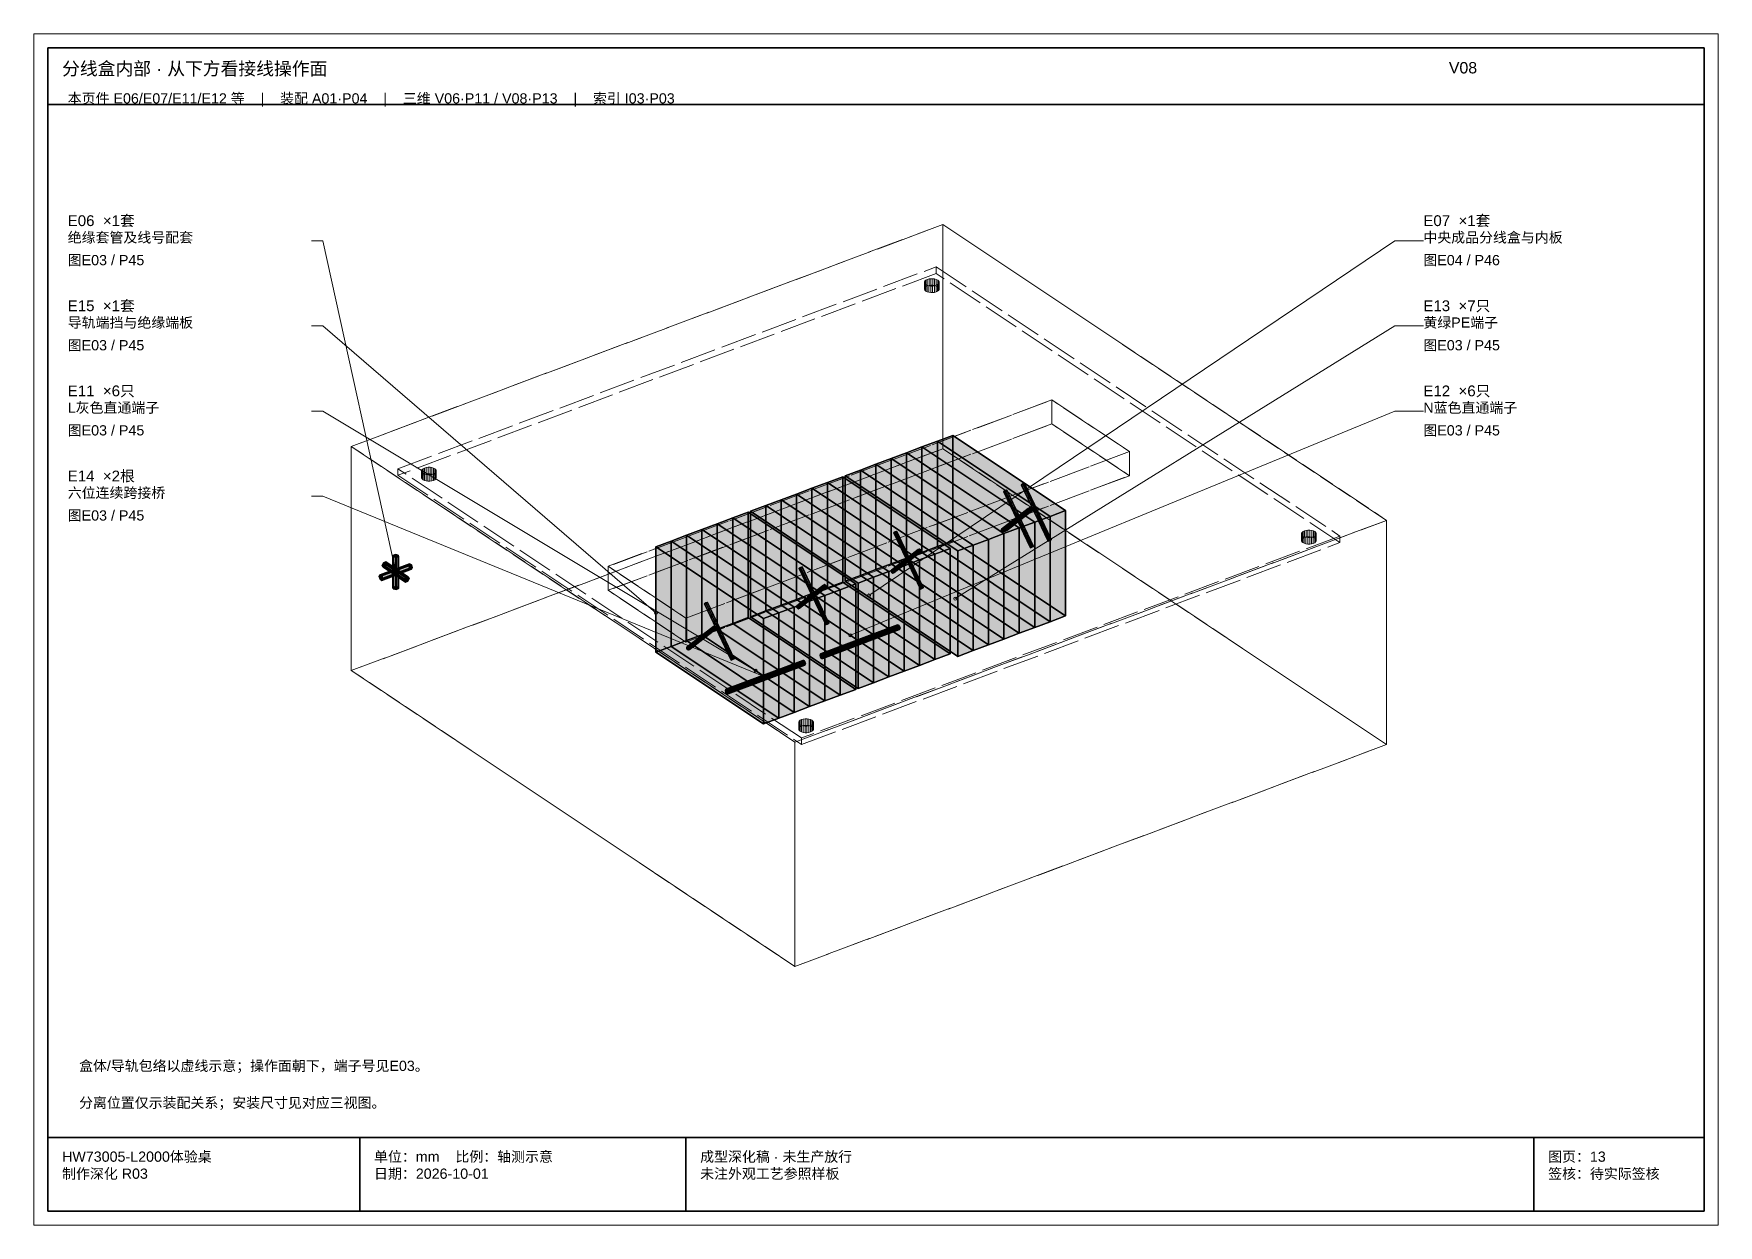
# Paper-space layout 'V08' of a CAD drawing. Header units: millimetres. Extents: x 0 to 594, y 0 to 420.
# The model-space entities are those that its viewports show. They can reach past a viewport. Long polylines and large blocks are cut down to what shows.
import ezdxf

# ---------------------------------------------------------------- set-up
doc = ezdxf.new("R2010")
doc.units = ezdxf.units.MM
doc.linetypes.add('DASHED', pattern=[1.524, 1.27, -0.254])
for name, color, linetype, lineweight in [('DIM', 7, 'Continuous', 13), ('FRAME', 7, 'Continuous', 35), ('HATCH', 8, 'Continuous', 9), ('HIDDEN', 8, 'DASHED', 13), ('NOTE', 7, 'Continuous', 18), ('OUTLINE', 7, 'Continuous', 25)]:
    doc.layers.add(name, color=color, linetype=linetype, lineweight=lineweight)
doc.styles.add('CN', font='Arial Unicode.ttf')

psp = doc.layouts.new('V08')

msp = doc.modelspace()

# ---------------------------------------------------------------- texts
at = {"layer": 'NOTE', "attachment_point": 1, "style": 'CN'}
for s, insert, char_height, width in [('分线盒内部 · 从下方看接线操作面', (540100, 4100), 46, 4840), ('V08', (544990, 4100), 40, 900), ('本页件 E06/E07/E11/E12 等    |    装配 A01·P04    |    三维 V06·P11 / V08·P13    |    索引 I03·P03', (540120, 3990), 36, 5700), ('E06  ×1套', (540120, 3560), 38, 900), ('E07  ×1套', (544900, 3560), 38, 900), ('绝缘套管及线号配套', (540120, 3500), 36, 900), ('中央成品分线盒与内板', (544900, 3500), 36, 900), ('图E03 / P45', (540120, 3420), 36, 900), ('图E04 / P46', (544900, 3420), 36, 900), ('E15  ×1套', (540120, 3260), 38, 900), ('E13  ×7只', (544900, 3260), 38, 900), ('导轨端挡与绝缘端板', (540120, 3200), 36, 900), ('黄绿PE端子', (544900, 3200), 36, 900), ('图E03 / P45', (540120, 3120), 36, 900), ('图E03 / P45', (544900, 3120), 36, 900), ('E11  ×6只', (540120, 2960), 38, 900), ('E12  ×6只', (544900, 2960), 38, 900), ('L灰色直通端子', (540120, 2900), 36, 900), ('N蓝色直通端子', (544900, 2900), 36, 900), ('图E03 / P45', (540120, 2820), 36, 900), ('图E03 / P45', (544900, 2820), 36, 900), ('E14  ×2根', (540120, 2660), 38, 900), ('六位连续跨接桥', (540120, 2600), 36, 900), ('图E03 / P45', (540120, 2520), 36, 900), ('盒体/导轨包络以虚线示意；操作面朝下，端子号见E03。', (540160, 580), 36, 5500), ('分离位置仅示装配关系；安装尺寸见对应三视图。', (540160, 450), 36, 5500), ('HW73005-L2000体验桌\\P制作深化 R03', (540100, 260), 36, 1000), ('单位：mm    比例：轴测示意\\P日期：2026-10-01', (541200, 260), 36, 1050), ('成型深化稿 · 未生产放行\\P未注外观工艺参照样板', (542350, 260), 36, 2890), ('图页：13\\P签核：待实际签核', (545340, 260), 36, 550)]:
    msp.add_mtext(s, dxfattribs=dict(at, insert=insert, char_height=char_height, width=width))

# ---------------------------------------------------------------- hatches: boundary and pattern name
at = {"layer": 'HATCH', "true_color": 0x63a546}
for points in [[(543475.293, 2458.13), (543077.964, 2723.016), (543132.193, 2743.351)], [(543529.521, 2478.466), (543132.193, 2743.351), (543186.421, 2763.687)], [(543475.293, 2458.13), (543132.193, 2743.351), (543529.521, 2478.466)], [(543583.75, 2498.801), (543186.421, 2763.687), (543240.65, 2784.023)], [(543529.521, 2478.466), (543186.421, 2763.687), (543583.75, 2498.801)], [(543583.75, 2498.801), (543240.65, 2784.023), (543637.979, 2519.137)], [(543312.607, 2397.123), (542915.279, 2662.008), (542969.507, 2682.344)], [(543366.836, 2417.458), (542969.507, 2682.344), (543023.736, 2702.68)], [(543312.607, 2397.123), (542969.507, 2682.344), (543366.836, 2417.458)], [(543421.064, 2437.794), (543023.736, 2702.68), (543077.964, 2723.016)], [(543366.836, 2417.458), (543023.736, 2702.68), (543421.064, 2437.794)], [(543421.064, 2437.794), (543077.964, 2723.016), (543475.293, 2458.13)], [(543258.379, 2376.787), (542861.05, 2641.673), (542915.279, 2662.008)], [(543258.379, 2376.787), (542915.279, 2662.008), (543312.607, 2397.123)], [(543186.421, 2392.27), (543132.193, 2371.935), (543529.521, 2107.049)], [(543240.65, 2412.606), (543186.421, 2392.27), (543583.75, 2127.385)], [(543583.75, 2127.385), (543186.421, 2392.27), (543529.521, 2107.049)], [(543637.979, 2147.72), (543240.65, 2412.606), (543583.75, 2127.385)], [(543023.736, 2331.263), (542969.507, 2310.927), (543366.836, 2046.042)], [(543077.964, 2351.599), (543023.736, 2331.263), (543421.064, 2066.377)], [(543421.064, 2066.377), (543023.736, 2331.263), (543366.836, 2046.042)], [(543132.193, 2371.935), (543077.964, 2351.599), (543475.293, 2086.713)], [(543475.293, 2086.713), (543077.964, 2351.599), (543421.064, 2066.377)], [(543529.521, 2107.049), (543132.193, 2371.935), (543475.293, 2086.713)], [(542915.279, 2290.592), (542861.05, 2270.256), (543258.379, 2005.37)], [(542969.507, 2310.927), (542915.279, 2290.592), (543312.607, 2025.706)], [(543312.607, 2025.706), (542915.279, 2290.592), (543258.379, 2005.37)], [(543366.836, 2046.042), (542969.507, 2310.927), (543312.607, 2025.706)]]:
    msp.add_hatch(color=85, dxfattribs=at).paths.add_polyline_path(points)
at = {"layer": 'HATCH', "true_color": 0x5d9b46}
for points in [[(543077.964, 2351.599), (543132.193, 2371.935), (543132.193, 2743.351), (543077.964, 2723.016)], [(543132.193, 2371.935), (543186.421, 2392.27), (543186.421, 2763.687), (543132.193, 2743.351)], [(543186.421, 2392.27), (543240.65, 2412.606), (543240.65, 2784.023), (543186.421, 2763.687)], [(542915.279, 2290.592), (542969.507, 2310.927), (542969.507, 2682.344), (542915.279, 2662.008)], [(542969.507, 2310.927), (543023.736, 2331.263), (543023.736, 2702.68), (542969.507, 2682.344)], [(543023.736, 2331.263), (543077.964, 2351.599), (543077.964, 2723.016), (543023.736, 2702.68)], [(542861.05, 2270.256), (542915.279, 2290.592), (542915.279, 2662.008), (542861.05, 2641.673)], [(543583.75, 2127.385), (543529.521, 2107.049), (543529.521, 2478.466), (543583.75, 2498.801)], [(543637.979, 2147.72), (543583.75, 2127.385), (543583.75, 2498.801), (543637.979, 2519.137)], [(543421.064, 2066.377), (543366.836, 2046.042), (543366.836, 2417.458), (543421.064, 2437.794)], [(543475.293, 2086.713), (543421.064, 2066.377), (543421.064, 2437.794), (543475.293, 2458.13)], [(543529.521, 2107.049), (543475.293, 2086.713), (543475.293, 2458.13), (543529.521, 2478.466)], [(543312.607, 2025.706), (543258.379, 2005.37), (543258.379, 2376.787), (543312.607, 2397.123)], [(543366.836, 2046.042), (543312.607, 2025.706), (543312.607, 2397.123), (543366.836, 2417.458)]]:
    msp.add_hatch(color=85, dxfattribs=at).paths.add_polyline_path(points)
at = {"layer": 'HATCH', "true_color": 0x5c9946}
for points in [[(543132.193, 2371.935), (543529.521, 2107.049), (543529.521, 2478.466), (543132.193, 2743.351)], [(543529.521, 2107.049), (543132.193, 2371.935), (543132.193, 2743.351), (543529.521, 2478.466)], [(543186.421, 2392.27), (543583.75, 2127.385), (543583.75, 2498.801), (543186.421, 2763.687)], [(543583.75, 2127.385), (543186.421, 2392.27), (543186.421, 2763.687), (543583.75, 2498.801)], [(543240.65, 2412.606), (543637.979, 2147.72), (543637.979, 2519.137), (543240.65, 2784.023)], [(542969.507, 2310.927), (543366.836, 2046.042), (543366.836, 2417.458), (542969.507, 2682.344)], [(543366.836, 2046.042), (542969.507, 2310.927), (542969.507, 2682.344), (543366.836, 2417.458)], [(543023.736, 2331.263), (543421.064, 2066.377), (543421.064, 2437.794), (543023.736, 2702.68)], [(543421.064, 2066.377), (543023.736, 2331.263), (543023.736, 2702.68), (543421.064, 2437.794)], [(543077.964, 2351.599), (543475.293, 2086.713), (543475.293, 2458.13), (543077.964, 2723.016)], [(543475.293, 2086.713), (543077.964, 2351.599), (543077.964, 2723.016), (543475.293, 2458.13)], [(543258.379, 2005.37), (542861.05, 2270.256), (542861.05, 2641.673), (543258.379, 2376.787)], [(542915.279, 2290.592), (543312.607, 2025.706), (543312.607, 2397.123), (542915.279, 2662.008)], [(543312.607, 2025.706), (542915.279, 2290.592), (542915.279, 2662.008), (543312.607, 2397.123)]]:
    msp.add_hatch(color=85, dxfattribs=at).paths.add_polyline_path(points)
at = {"layer": 'HATCH', "true_color": 0x467dce}
for points in [[(543123.589, 2344.98), (542744.25, 2597.873), (542798.479, 2618.208)], [(543177.818, 2365.316), (542798.479, 2618.208), (542852.707, 2638.544)], [(543123.589, 2344.98), (542798.479, 2618.208), (543177.818, 2365.316)], [(543177.818, 2365.316), (542852.707, 2638.544), (543232.046, 2385.651)], [(542960.904, 2283.973), (542581.564, 2536.866), (542635.793, 2557.201)], [(543015.132, 2304.308), (542635.793, 2557.201), (542690.021, 2577.537)], [(542960.904, 2283.973), (542635.793, 2557.201), (543015.132, 2304.308)], [(543069.361, 2324.644), (542690.021, 2577.537), (542744.25, 2597.873)], [(543015.132, 2304.308), (542690.021, 2577.537), (543069.361, 2324.644)], [(543069.361, 2324.644), (542744.25, 2597.873), (543123.589, 2344.98)], [(542906.675, 2263.637), (542527.336, 2516.53), (542581.564, 2536.866)], [(542906.675, 2263.637), (542581.564, 2536.866), (542960.904, 2283.973)], [(542852.707, 2267.127), (542798.479, 2246.792), (543177.818, 1993.899)], [(543232.046, 2014.235), (542852.707, 2267.127), (543177.818, 1993.899)], [(542690.021, 2206.12), (542635.793, 2185.785), (543015.132, 1932.892)], [(542744.25, 2226.456), (542690.021, 2206.12), (543069.361, 1953.227)], [(543069.361, 1953.227), (542690.021, 2206.12), (543015.132, 1932.892)], [(542798.479, 2246.792), (542744.25, 2226.456), (543123.589, 1973.563)], [(543123.589, 1973.563), (542744.25, 2226.456), (543069.361, 1953.227)], [(543177.818, 1993.899), (542798.479, 2246.792), (543123.589, 1973.563)], [(542581.564, 2165.449), (542527.336, 2145.113), (542906.675, 1892.22)], [(542635.793, 2185.785), (542581.564, 2165.449), (542960.904, 1912.556)], [(542960.904, 1912.556), (542581.564, 2165.449), (542906.675, 1892.22)], [(543015.132, 1932.892), (542635.793, 2185.785), (542960.904, 1912.556)]]:
    msp.add_hatch(color=163, dxfattribs=at).paths.add_polyline_path(points)
at = {"layer": 'HATCH', "true_color": 0x4676c1}
for points in [[(542744.25, 2226.456), (542798.479, 2246.792), (542798.479, 2618.208), (542744.25, 2597.873)], [(542798.479, 2246.792), (542852.707, 2267.127), (542852.707, 2638.544), (542798.479, 2618.208)], [(542581.564, 2165.449), (542635.793, 2185.785), (542635.793, 2557.201), (542581.564, 2536.866)], [(542635.793, 2185.785), (542690.021, 2206.12), (542690.021, 2577.537), (542635.793, 2557.201)], [(542690.021, 2206.12), (542744.25, 2226.456), (542744.25, 2597.873), (542690.021, 2577.537)], [(542527.336, 2145.113), (542581.564, 2165.449), (542581.564, 2536.866), (542527.336, 2516.53)], [(543232.046, 2014.235), (543177.818, 1993.899), (543177.818, 2365.316), (543232.046, 2385.651)], [(543069.361, 1953.227), (543015.132, 1932.892), (543015.132, 2304.308), (543069.361, 2324.644)], [(543123.589, 1973.563), (543069.361, 1953.227), (543069.361, 2324.644), (543123.589, 2344.98)], [(543177.818, 1993.899), (543123.589, 1973.563), (543123.589, 2344.98), (543177.818, 2365.316)], [(542960.904, 1912.556), (542906.675, 1892.22), (542906.675, 2263.637), (542960.904, 2283.973)], [(543015.132, 1932.892), (542960.904, 1912.556), (542960.904, 2283.973), (543015.132, 2304.308)]]:
    msp.add_hatch(color=163, dxfattribs=at).paths.add_polyline_path(points)
at = {"layer": 'HATCH', "true_color": 0x4674bf}
for points in [[(542798.479, 2246.792), (543177.818, 1993.899), (543177.818, 2365.316), (542798.479, 2618.208)], [(543177.818, 1993.899), (542798.479, 2246.792), (542798.479, 2618.208), (543177.818, 2365.316)], [(542852.707, 2267.127), (543232.046, 2014.235), (543232.046, 2385.651), (542852.707, 2638.544)], [(542635.793, 2185.785), (543015.132, 1932.892), (543015.132, 2304.308), (542635.793, 2557.201)], [(543015.132, 1932.892), (542635.793, 2185.785), (542635.793, 2557.201), (543015.132, 2304.308)], [(542690.021, 2206.12), (543069.361, 1953.227), (543069.361, 2324.644), (542690.021, 2577.537)], [(543069.361, 1953.227), (542690.021, 2206.12), (542690.021, 2577.537), (543069.361, 2324.644)], [(542744.25, 2226.456), (543123.589, 1973.563), (543123.589, 2344.98), (542744.25, 2597.873)], [(543123.589, 1973.563), (542744.25, 2226.456), (542744.25, 2597.873), (543123.589, 2344.98)], [(542906.675, 1892.22), (542527.336, 2145.113), (542527.336, 2516.53), (542906.675, 2263.637)], [(542581.564, 2165.449), (542960.904, 1912.556), (542960.904, 2283.973), (542581.564, 2536.866)], [(542960.904, 1912.556), (542581.564, 2165.449), (542581.564, 2536.866), (542960.904, 2283.973)]]:
    msp.add_hatch(color=163, dxfattribs=at).paths.add_polyline_path(points)
at = {"layer": 'HATCH', "true_color": 0xd79946}
for points in [[(543488.116, 2612.937), (543493.331, 2614.892), (543587.188, 2416.85), (543581.973, 2414.894)], [(543425.969, 2587.708), (543420.755, 2585.752), (543514.612, 2387.71), (543519.827, 2389.665)], [(543425.545, 2589.473), (543430.759, 2591.428), (543524.616, 2393.385), (543519.402, 2391.43)], [(543488.541, 2611.172), (543483.327, 2609.217), (543577.184, 2411.174), (543582.398, 2413.13)], [(543506.269, 2526.966), (543511.059, 2516.859), (543506.057, 2520.935)], [(543506.269, 2526.966), (543511.484, 2528.921), (543516.486, 2524.846)], [(543506.269, 2526.966), (543516.273, 2518.815), (543511.059, 2516.859)], [(543506.269, 2526.966), (543516.486, 2524.846), (543516.273, 2518.815)], [(543514.612, 2530.094), (543519.402, 2519.988), (543514.4, 2524.063)], [(543514.612, 2530.094), (543519.827, 2532.05), (543524.829, 2527.974)], [(543514.612, 2530.094), (543524.616, 2521.943), (543519.402, 2519.988)], [(543514.612, 2530.094), (543524.829, 2527.974), (543524.616, 2521.943)], [(543038.027, 2442.229), (543032.812, 2440.274), (543126.669, 2242.231), (543131.884, 2244.187)], [(543037.602, 2443.994), (543042.816, 2445.949), (543136.673, 2247.907), (543131.459, 2245.952)], [(543412.2, 2448.035), (543417.202, 2443.96), (543412.412, 2454.066)], [(543422.629, 2451.946), (543417.627, 2456.021), (543412.412, 2454.066)], [(543417.202, 2443.96), (543422.416, 2445.915), (543412.412, 2454.066)], [(543422.416, 2445.915), (543422.629, 2451.946), (543412.412, 2454.066)], [(543420.543, 2451.164), (543425.545, 2447.088), (543420.755, 2457.195)], [(543430.971, 2455.074), (543425.969, 2459.15), (543420.755, 2457.195)], [(543425.545, 2447.088), (543430.759, 2449.044), (543420.755, 2457.195)], [(543430.759, 2449.044), (543430.971, 2455.074), (543420.755, 2457.195)], [(543118.327, 2381.487), (543123.116, 2371.381), (543118.114, 2375.456)], [(543118.327, 2381.487), (543123.541, 2383.443), (543128.543, 2379.367)], [(543118.327, 2381.487), (543128.331, 2373.336), (543123.116, 2371.381)], [(543118.327, 2381.487), (543128.543, 2379.367), (543128.331, 2373.336)], [(542704.312, 2317.086), (542699.098, 2315.131), (542792.955, 2117.088), (542798.169, 2119.044)], [(542703.888, 2318.851), (542709.102, 2320.807), (542802.959, 2122.764), (542797.745, 2120.809)], [(542784.612, 2256.344), (542789.827, 2258.3), (542794.829, 2254.224)], [(543024.257, 2302.557), (543029.259, 2298.481), (543024.469, 2308.587)], [(543034.686, 2306.467), (543029.684, 2310.543), (543024.469, 2308.587)], [(543029.259, 2298.481), (543034.473, 2300.436), (543024.469, 2308.587)], [(543034.473, 2300.436), (543034.686, 2306.467), (543024.469, 2308.587)], [(542784.612, 2256.344), (542789.402, 2246.238), (542784.4, 2250.313)], [(542784.612, 2256.344), (542794.616, 2248.193), (542789.402, 2246.238)], [(542784.612, 2256.344), (542794.829, 2254.224), (542794.616, 2248.193)], [(542370.598, 2191.944), (542365.384, 2189.988), (542459.241, 1991.946), (542464.455, 1993.901)], [(542370.173, 2193.708), (542375.388, 2195.664), (542469.245, 1997.621), (542464.031, 1995.666)], [(542690.543, 2177.414), (542695.545, 2173.338), (542690.755, 2183.445)], [(542700.971, 2181.324), (542695.969, 2185.4), (542690.755, 2183.445)], [(542695.545, 2173.338), (542700.759, 2175.294), (542690.755, 2183.445)], [(542700.759, 2175.294), (542700.971, 2181.324), (542690.755, 2183.445)], [(542396.669, 2110.866), (542401.459, 2100.759), (542396.457, 2104.835)], [(542396.669, 2110.866), (542401.884, 2112.821), (542406.886, 2108.746)], [(542396.669, 2110.866), (542406.673, 2102.715), (542401.459, 2100.759)], [(542396.669, 2110.866), (542406.886, 2108.746), (542406.673, 2102.715)], [(542302.6, 2031.935), (542307.602, 2027.86), (542302.812, 2037.966)], [(542313.029, 2035.846), (542308.027, 2039.921), (542302.812, 2037.966)], [(542307.602, 2027.86), (542312.816, 2029.815), (542302.812, 2037.966)], [(542312.816, 2029.815), (542313.029, 2035.846), (542302.812, 2037.966)]]:
    msp.add_hatch(color=33, dxfattribs=at).paths.add_polyline_path(points)
at = {"layer": 'HATCH', "true_color": 0xe7a546}
for points in [[(543493.543, 2614.01), (543493.331, 2614.892), (543488.116, 2612.937)], [(543488.541, 2611.172), (543493.543, 2614.01), (543488.116, 2612.937)], [(543420.543, 2586.635), (543420.755, 2585.752), (543425.545, 2589.473)], [(543420.755, 2585.752), (543425.969, 2587.708), (543425.545, 2589.473)], [(543430.971, 2590.546), (543430.759, 2591.428), (543425.545, 2589.473)], [(543425.969, 2587.708), (543430.971, 2590.546), (543425.545, 2589.473)], [(543483.114, 2610.099), (543483.327, 2609.217), (543488.116, 2612.937)], [(543483.327, 2609.217), (543488.541, 2611.172), (543488.116, 2612.937)], [(543412.412, 2454.066), (543417.627, 2456.021), (543511.484, 2528.921), (543506.269, 2526.966)], [(543422.416, 2445.915), (543417.202, 2443.96), (543511.059, 2516.859), (543516.273, 2518.815)], [(543420.755, 2457.195), (543425.969, 2459.15), (543519.827, 2532.05), (543514.612, 2530.094)], [(543430.759, 2449.044), (543425.545, 2447.088), (543519.402, 2519.988), (543524.616, 2521.943)], [(543032.6, 2441.156), (543032.812, 2440.274), (543037.602, 2443.994)], [(543032.812, 2440.274), (543038.027, 2442.229), (543037.602, 2443.994)], [(543043.029, 2445.067), (543042.816, 2445.949), (543037.602, 2443.994)], [(543038.027, 2442.229), (543043.029, 2445.067), (543037.602, 2443.994)], [(543024.469, 2308.587), (543029.684, 2310.543), (543123.541, 2383.443), (543118.327, 2381.487)], [(543519.402, 2391.43), (543514.612, 2387.71), (543514.4, 2388.592)], [(543519.402, 2391.43), (543519.827, 2389.665), (543514.612, 2387.71)], [(543519.402, 2391.43), (543524.616, 2393.385), (543524.829, 2392.503)], [(543519.402, 2391.43), (543524.829, 2392.503), (543519.827, 2389.665)], [(543581.973, 2414.894), (543577.184, 2411.174), (543576.971, 2412.057)], [(543581.973, 2414.894), (543582.398, 2413.13), (543577.184, 2411.174)], [(543581.973, 2414.894), (543587.188, 2416.85), (543587.4, 2415.967)], [(543581.973, 2414.894), (543587.4, 2415.967), (543582.398, 2413.13)], [(542698.886, 2316.013), (542699.098, 2315.131), (542703.888, 2318.851)], [(542699.098, 2315.131), (542704.312, 2317.086), (542703.888, 2318.851)], [(542709.314, 2319.924), (542709.102, 2320.807), (542703.888, 2318.851)], [(542704.312, 2317.086), (542709.314, 2319.924), (542703.888, 2318.851)], [(543034.473, 2300.436), (543029.259, 2298.481), (543123.116, 2371.381), (543128.331, 2373.336)], [(542690.755, 2183.445), (542695.969, 2185.4), (542789.827, 2258.3), (542784.612, 2256.344)], [(542700.759, 2175.294), (542695.545, 2173.338), (542789.402, 2246.238), (542794.616, 2248.193)], [(543131.459, 2245.952), (543126.669, 2242.231), (543126.457, 2243.114)], [(543131.459, 2245.952), (543131.884, 2244.187), (543126.669, 2242.231)], [(543131.459, 2245.952), (543136.673, 2247.907), (543136.886, 2247.024)], [(543131.459, 2245.952), (543136.886, 2247.024), (543131.884, 2244.187)], [(542365.171, 2190.871), (542365.384, 2189.988), (542370.173, 2193.708)], [(542365.384, 2189.988), (542370.598, 2191.944), (542370.173, 2193.708)], [(542375.6, 2194.781), (542375.388, 2195.664), (542370.173, 2193.708)], [(542370.598, 2191.944), (542375.6, 2194.781), (542370.173, 2193.708)], [(542302.812, 2037.966), (542308.027, 2039.921), (542401.884, 2112.821), (542396.669, 2110.866)], [(542312.816, 2029.815), (542307.602, 2027.86), (542401.459, 2100.759), (542406.673, 2102.715)], [(542797.745, 2120.809), (542792.955, 2117.088), (542792.743, 2117.971)], [(542797.745, 2120.809), (542798.169, 2119.044), (542792.955, 2117.088)], [(542797.745, 2120.809), (542802.959, 2122.764), (542803.171, 2121.882)], [(542797.745, 2120.809), (542803.171, 2121.882), (542798.169, 2119.044)], [(542464.031, 1995.666), (542459.241, 1991.946), (542459.029, 1992.828)], [(542464.031, 1995.666), (542464.455, 1993.901), (542459.241, 1991.946)], [(542464.031, 1995.666), (542469.245, 1997.621), (542469.457, 1996.739)], [(542464.031, 1995.666), (542469.457, 1996.739), (542464.455, 1993.901)]]:
    msp.add_hatch(color=33, dxfattribs=at).paths.add_polyline_path(points)
at = {"layer": 'HATCH', "true_color": 0xd09546}
for points in [[(543493.543, 2614.01), (543488.541, 2611.172), (543582.398, 2413.13), (543587.4, 2415.967)], [(543420.543, 2586.635), (543425.545, 2589.473), (543519.402, 2391.43), (543514.4, 2388.592)], [(543430.971, 2590.546), (543425.969, 2587.708), (543519.827, 2389.665), (543524.829, 2392.503)], [(543483.114, 2610.099), (543488.116, 2612.937), (543581.973, 2414.894), (543576.971, 2412.057)], [(543032.6, 2441.156), (543037.602, 2443.994), (543131.459, 2245.952), (543126.457, 2243.114)], [(543043.029, 2445.067), (543038.027, 2442.229), (543131.884, 2244.187), (543136.886, 2247.024)], [(542698.886, 2316.013), (542703.888, 2318.851), (542797.745, 2120.809), (542792.743, 2117.971)], [(542709.314, 2319.924), (542704.312, 2317.086), (542798.169, 2119.044), (542803.171, 2121.882)], [(542365.171, 2190.871), (542370.173, 2193.708), (542464.031, 1995.666), (542459.029, 1992.828)], [(542375.6, 2194.781), (542370.598, 2191.944), (542464.455, 1993.901), (542469.457, 1996.739)]]:
    msp.add_hatch(color=33, dxfattribs=at).paths.add_polyline_path(points)
at = {"layer": 'HATCH', "true_color": 0xda9b46}
for points in [[(543493.331, 2614.892), (543493.543, 2614.01), (543587.4, 2415.967), (543587.188, 2416.85)], [(543420.755, 2585.752), (543420.543, 2586.635), (543514.4, 2388.592), (543514.612, 2387.71)], [(543430.759, 2591.428), (543430.971, 2590.546), (543524.829, 2392.503), (543524.616, 2393.385)], [(543483.327, 2609.217), (543483.114, 2610.099), (543576.971, 2412.057), (543577.184, 2411.174)], [(543032.812, 2440.274), (543032.6, 2441.156), (543126.457, 2243.114), (543126.669, 2242.231)], [(543042.816, 2445.949), (543043.029, 2445.067), (543136.886, 2247.024), (543136.673, 2247.907)], [(542709.102, 2320.807), (542709.314, 2319.924), (542803.171, 2121.882), (542802.959, 2122.764)], [(542699.098, 2315.131), (542698.886, 2316.013), (542792.743, 2117.971), (542792.955, 2117.088)], [(542365.384, 2189.988), (542365.171, 2190.871), (542459.029, 1992.828), (542459.241, 1991.946)], [(542375.388, 2195.664), (542375.6, 2194.781), (542469.457, 1996.739), (542469.245, 1997.621)]]:
    msp.add_hatch(color=33, dxfattribs=at).paths.add_polyline_path(points)
at = {"layer": 'HATCH', "true_color": 0xadb2ba}
for points in [[(542844.104, 2240.173), (542464.764, 2493.066), (542518.993, 2513.401)], [(542844.104, 2240.173), (542518.993, 2513.401), (542898.332, 2260.508)], [(542681.418, 2179.166), (542302.079, 2432.058), (542356.307, 2452.394)], [(542735.646, 2199.501), (542356.307, 2452.394), (542410.536, 2472.73)], [(542681.418, 2179.166), (542356.307, 2452.394), (542735.646, 2199.501)], [(542789.875, 2219.837), (542410.536, 2472.73), (542464.764, 2493.066)], [(542735.646, 2199.501), (542410.536, 2472.73), (542789.875, 2219.837)], [(542789.875, 2219.837), (542464.764, 2493.066), (542844.104, 2240.173)], [(542572.961, 2138.494), (542193.621, 2391.387), (542247.85, 2411.723)], [(542627.189, 2158.83), (542247.85, 2411.723), (542302.079, 2432.058)], [(542572.961, 2138.494), (542247.85, 2411.723), (542627.189, 2158.83)], [(542627.189, 2158.83), (542302.079, 2432.058), (542681.418, 2179.166)], [(542518.993, 2141.985), (542464.764, 2121.649), (542844.104, 1868.756)], [(542898.332, 1889.092), (542518.993, 2141.985), (542844.104, 1868.756)], [(542356.307, 2080.977), (542302.079, 2060.642), (542681.418, 1807.749)], [(542410.536, 2101.313), (542356.307, 2080.977), (542735.646, 1828.085)], [(542735.646, 1828.085), (542356.307, 2080.977), (542681.418, 1807.749)], [(542464.764, 2121.649), (542410.536, 2101.313), (542789.875, 1848.42)], [(542789.875, 1848.42), (542410.536, 2101.313), (542735.646, 1828.085)], [(542844.104, 1868.756), (542464.764, 2121.649), (542789.875, 1848.42)], [(542247.85, 2040.306), (542193.621, 2019.97), (542572.961, 1767.077)], [(542302.079, 2060.642), (542247.85, 2040.306), (542627.189, 1787.413)], [(542627.189, 1787.413), (542247.85, 2040.306), (542572.961, 1767.077)], [(542681.418, 1807.749), (542302.079, 2060.642), (542627.189, 1787.413)]]:
    msp.add_hatch(color=253, dxfattribs=at).paths.add_polyline_path(points)
at = {"layer": 'HATCH', "true_color": 0xa3a7af}
for points in [[(542464.764, 2121.649), (542518.993, 2141.985), (542518.993, 2513.401), (542464.764, 2493.066)], [(542302.079, 2060.642), (542356.307, 2080.977), (542356.307, 2452.394), (542302.079, 2432.058)], [(542356.307, 2080.977), (542410.536, 2101.313), (542410.536, 2472.73), (542356.307, 2452.394)], [(542410.536, 2101.313), (542464.764, 2121.649), (542464.764, 2493.066), (542410.536, 2472.73)], [(542193.621, 2019.97), (542247.85, 2040.306), (542247.85, 2411.723), (542193.621, 2391.387)], [(542247.85, 2040.306), (542302.079, 2060.642), (542302.079, 2432.058), (542247.85, 2411.723)], [(542898.332, 1889.092), (542844.104, 1868.756), (542844.104, 2240.173), (542898.332, 2260.508)], [(542735.646, 1828.085), (542681.418, 1807.749), (542681.418, 2179.166), (542735.646, 2199.501)], [(542789.875, 1848.42), (542735.646, 1828.085), (542735.646, 2199.501), (542789.875, 2219.837)], [(542844.104, 1868.756), (542789.875, 1848.42), (542789.875, 2219.837), (542844.104, 2240.173)], [(542627.189, 1787.413), (542572.961, 1767.077), (542572.961, 2138.494), (542627.189, 2158.83)], [(542681.418, 1807.749), (542627.189, 1787.413), (542627.189, 2158.83), (542681.418, 2179.166)]]:
    msp.add_hatch(color=253, dxfattribs=at).paths.add_polyline_path(points)
at = {"layer": 'HATCH', "true_color": 0xa1a5ac}
for points in [[(542518.993, 2141.985), (542898.332, 1889.092), (542898.332, 2260.508), (542518.993, 2513.401)], [(542356.307, 2080.977), (542735.646, 1828.085), (542735.646, 2199.501), (542356.307, 2452.394)], [(542735.646, 1828.085), (542356.307, 2080.977), (542356.307, 2452.394), (542735.646, 2199.501)], [(542789.875, 1848.42), (542410.536, 2101.313), (542410.536, 2472.73), (542789.875, 2219.837)], [(542410.536, 2101.313), (542789.875, 1848.42), (542789.875, 2219.837), (542410.536, 2472.73)], [(542464.764, 2121.649), (542844.104, 1868.756), (542844.104, 2240.173), (542464.764, 2493.066)], [(542844.104, 1868.756), (542464.764, 2121.649), (542464.764, 2493.066), (542844.104, 2240.173)], [(542572.961, 1767.077), (542193.621, 2019.97), (542193.621, 2391.387), (542572.961, 2138.494)], [(542247.85, 2040.306), (542627.189, 1787.413), (542627.189, 2158.83), (542247.85, 2411.723)], [(542627.189, 1787.413), (542247.85, 2040.306), (542247.85, 2411.723), (542627.189, 2158.83)], [(542302.079, 2060.642), (542681.418, 1807.749), (542681.418, 2179.166), (542302.079, 2432.058)], [(542681.418, 1807.749), (542302.079, 2060.642), (542302.079, 2432.058), (542681.418, 2179.166)]]:
    msp.add_hatch(color=253, dxfattribs=at).paths.add_polyline_path(points)
at = {"layer": 'HATCH', "true_color": 0xd39646}
for points in [[(543412.2, 2448.035), (543412.412, 2454.066), (543506.269, 2526.966), (543506.057, 2520.935)], [(543420.543, 2451.164), (543420.755, 2457.195), (543514.612, 2530.094), (543514.4, 2524.063)], [(543422.629, 2451.946), (543422.416, 2445.915), (543516.273, 2518.815), (543516.486, 2524.846)], [(543430.971, 2455.074), (543430.759, 2449.044), (543524.616, 2521.943), (543524.829, 2527.974)], [(543024.257, 2302.557), (543024.469, 2308.587), (543118.327, 2381.487), (543118.114, 2375.456)], [(543034.686, 2306.467), (543034.473, 2300.436), (543128.331, 2373.336), (543128.543, 2379.367)], [(542690.543, 2177.414), (542690.755, 2183.445), (542784.612, 2256.344), (542784.4, 2250.313)], [(542700.971, 2181.324), (542700.759, 2175.294), (542794.616, 2248.193), (542794.829, 2254.224)], [(542302.6, 2031.935), (542302.812, 2037.966), (542396.669, 2110.866), (542396.457, 2104.835)], [(542313.029, 2035.846), (542312.816, 2029.815), (542406.673, 2102.715), (542406.886, 2108.746)]]:
    msp.add_hatch(color=33, dxfattribs=at).paths.add_polyline_path(points)
at = {"layer": 'HATCH', "true_color": 0xe2a146}
for points in [[(543417.202, 2443.96), (543412.2, 2448.035), (543506.057, 2520.935), (543511.059, 2516.859)], [(543417.627, 2456.021), (543422.629, 2451.946), (543516.486, 2524.846), (543511.484, 2528.921)], [(543425.545, 2447.088), (543420.543, 2451.164), (543514.4, 2524.063), (543519.402, 2519.988)], [(543425.969, 2459.15), (543430.971, 2455.074), (543524.829, 2527.974), (543519.827, 2532.05)], [(543029.684, 2310.543), (543034.686, 2306.467), (543128.543, 2379.367), (543123.541, 2383.443)], [(543029.259, 2298.481), (543024.257, 2302.557), (543118.114, 2375.456), (543123.116, 2371.381)], [(542695.969, 2185.4), (542700.971, 2181.324), (542794.829, 2254.224), (542789.827, 2258.3)], [(542695.545, 2173.338), (542690.543, 2177.414), (542784.4, 2250.313), (542789.402, 2246.238)], [(542307.602, 2027.86), (542302.6, 2031.935), (542396.457, 2104.835), (542401.459, 2100.759)], [(542308.027, 2039.921), (542313.029, 2035.846), (542406.886, 2108.746), (542401.884, 2112.821)], [(542774.271, 2014.321), (542772.668, 2009.802), (543043.811, 2111.481), (543045.414, 2116)], [(542782.014, 1997.984), (542783.618, 2002.502), (543054.761, 2104.181), (543053.157, 2099.662)], [(542440.557, 1889.178), (542438.954, 1884.66), (542710.096, 1986.338), (542711.7, 1990.857)], [(542448.3, 1872.841), (542449.904, 1877.36), (542721.046, 1979.038), (542719.443, 1974.519)]]:
    msp.add_hatch(color=33, dxfattribs=at).paths.add_polyline_path(points)
at = {"layer": 'HATCH', "true_color": 0xe4a346}
for points in [[(541221.157, 2292.871), (541218.029, 2287.136), (541322.314, 2326.243), (541325.443, 2331.978)], [(541227.414, 2273.057), (541230.543, 2278.793), (541334.829, 2317.9), (541331.7, 2312.164)]]:
    msp.add_hatch(color=33, dxfattribs=at).paths.add_polyline_path(points)
at = {"layer": 'HATCH', "true_color": 0xd09446}
for points in [[(541218.029, 2287.136), (541221.157, 2277.228), (541325.443, 2316.336), (541322.314, 2326.243)], [(541230.543, 2278.793), (541227.414, 2288.7), (541331.7, 2327.807), (541334.829, 2317.9)]]:
    msp.add_hatch(color=33, dxfattribs=at).paths.add_polyline_path(points)
at = {"layer": 'HATCH', "true_color": 0xe6a546}
for points in [[(541227.414, 2288.7), (541221.157, 2292.871), (541325.443, 2331.978), (541331.7, 2327.807)], [(541233.15, 2334.846), (541241.493, 2337.975), (541319.707, 2285.832), (541311.364, 2282.703)], [(541241.493, 2322.332), (541233.15, 2319.203), (541311.364, 2267.061), (541319.707, 2270.189)], [(541286.019, 2356.916), (541266.838, 2361.012), (541275.181, 2364.141)], [(541286.019, 2356.916), (541268.086, 2355.835), (541266.838, 2361.012)], [(541286.019, 2356.916), (541277.676, 2353.787), (541268.086, 2355.835)], [(541286.019, 2356.916), (541275.181, 2364.141), (541284.771, 2362.093)], [(541221.157, 2277.228), (541227.414, 2273.057), (541331.7, 2312.164), (541325.443, 2316.336)], [(541275.181, 2251.248), (541266.838, 2248.12), (541286.019, 2244.023)], [(541266.838, 2248.12), (541268.086, 2242.943), (541286.019, 2244.023)], [(541268.086, 2242.943), (541277.676, 2240.895), (541286.019, 2244.023)], [(541284.771, 2249.2), (541275.181, 2251.248), (541286.019, 2244.023)]]:
    msp.add_hatch(color=33, dxfattribs=at).paths.add_polyline_path(points)
at = {"layer": 'HATCH', "true_color": 0xd29646}
for points in [[(541228.979, 2325.461), (541233.15, 2334.846), (541311.364, 2282.703), (541307.193, 2273.318)], [(541245.664, 2331.718), (541241.493, 2322.332), (541319.707, 2270.189), (541323.879, 2279.575)]]:
    msp.add_hatch(color=33, dxfattribs=at).paths.add_polyline_path(points)
at = {"layer": 'HATCH', "true_color": 0xd99b46}
for points in [[(541228.979, 2325.461), (541233.15, 2319.203), (541233.15, 2334.846)], [(541245.664, 2331.718), (541241.493, 2337.975), (541233.15, 2334.846)], [(541233.15, 2319.203), (541241.493, 2322.332), (541233.15, 2334.846)], [(541241.493, 2322.332), (541245.664, 2331.718), (541233.15, 2334.846)], [(541266.838, 2248.12), (541275.181, 2251.248), (541275.181, 2364.141), (541266.838, 2361.012)], [(541286.019, 2244.023), (541277.676, 2240.895), (541277.676, 2353.787), (541286.019, 2356.916)], [(541311.364, 2282.703), (541311.364, 2267.061), (541307.193, 2273.318)], [(541311.364, 2282.703), (541319.707, 2285.832), (541323.879, 2279.575)], [(541311.364, 2282.703), (541319.707, 2270.189), (541311.364, 2267.061)], [(541311.364, 2282.703), (541323.879, 2279.575), (541319.707, 2270.189)]]:
    msp.add_hatch(color=33, dxfattribs=at).paths.add_polyline_path(points)
at = {"layer": 'HATCH', "true_color": 0xe1a146}
for points in [[(541233.15, 2319.203), (541228.979, 2325.461), (541307.193, 2273.318), (541311.364, 2267.061)], [(541241.493, 2337.975), (541245.664, 2331.718), (541323.879, 2279.575), (541319.707, 2285.832)]]:
    msp.add_hatch(color=33, dxfattribs=at).paths.add_polyline_path(points)
at = {"layer": 'HATCH', "true_color": 0xcf9446}
for points in [[(541268.086, 2242.943), (541266.838, 2248.12), (541266.838, 2361.012), (541268.086, 2355.835)], [(541284.771, 2249.2), (541286.019, 2244.023), (541286.019, 2356.916), (541284.771, 2362.093)]]:
    msp.add_hatch(color=33, dxfattribs=at).paths.add_polyline_path(points)
at = {"layer": 'HATCH', "true_color": 0xdb9c46}
for points in [[(541277.676, 2240.895), (541268.086, 2242.943), (541268.086, 2355.835), (541277.676, 2353.787)], [(541275.181, 2251.248), (541284.771, 2249.2), (541284.771, 2362.093), (541275.181, 2364.141)]]:
    msp.add_hatch(color=33, dxfattribs=at).paths.add_polyline_path(points)
at = {"layer": 'HATCH', "true_color": 0xd69946}
for points in [[(541331.7, 2327.807), (541325.443, 2331.978), (541322.314, 2326.243)], [(541331.7, 2327.807), (541322.314, 2326.243), (541325.443, 2316.336)], [(541331.7, 2327.807), (541325.443, 2316.336), (541331.7, 2312.164)], [(541331.7, 2327.807), (541331.7, 2312.164), (541334.829, 2317.9)], [(541218.029, 2287.136), (541221.157, 2292.871), (541227.414, 2288.7)], [(541221.157, 2277.228), (541218.029, 2287.136), (541227.414, 2288.7)], [(541227.414, 2273.057), (541221.157, 2277.228), (541227.414, 2288.7)], [(541230.543, 2278.793), (541227.414, 2273.057), (541227.414, 2288.7)], [(543049.286, 2115.734), (543045.414, 2116), (543043.811, 2111.481)], [(543049.286, 2115.734), (543043.811, 2111.481), (543045.414, 2104.824)], [(543049.286, 2115.734), (543045.414, 2104.824), (543049.286, 2099.929)], [(543049.286, 2115.734), (543054.761, 2104.181), (543053.157, 2110.838)], [(543049.286, 2115.734), (543053.157, 2099.662), (543054.761, 2104.181)], [(543049.286, 2115.734), (543049.286, 2099.929), (543053.157, 2099.662)], [(542715.571, 1990.591), (542711.7, 1990.857), (542710.096, 1986.338)], [(542715.571, 1990.591), (542710.096, 1986.338), (542711.7, 1979.681)], [(542715.571, 1990.591), (542711.7, 1979.681), (542715.571, 1974.786)], [(542715.571, 1990.591), (542721.046, 1979.038), (542719.443, 1985.695)], [(542715.571, 1990.591), (542719.443, 1974.519), (542721.046, 1979.038)], [(542715.571, 1990.591), (542715.571, 1974.786), (542719.443, 1974.519)], [(542772.668, 2009.802), (542774.271, 2014.321), (542778.143, 2014.055)], [(542774.271, 2003.146), (542772.668, 2009.802), (542778.143, 2014.055)], [(542778.143, 1998.25), (542774.271, 2003.146), (542778.143, 2014.055)], [(542782.014, 2009.159), (542783.618, 2002.502), (542778.143, 2014.055)], [(542783.618, 2002.502), (542782.014, 1997.984), (542778.143, 2014.055)], [(542782.014, 1997.984), (542778.143, 1998.25), (542778.143, 2014.055)], [(542438.954, 1884.66), (542440.557, 1889.178), (542444.429, 1888.912)], [(542440.557, 1878.003), (542438.954, 1884.66), (542444.429, 1888.912)], [(542444.429, 1873.107), (542440.557, 1878.003), (542444.429, 1888.912)], [(542448.3, 1884.017), (542449.904, 1877.36), (542444.429, 1888.912)], [(542449.904, 1877.36), (542448.3, 1872.841), (542444.429, 1888.912)], [(542448.3, 1872.841), (542444.429, 1873.107), (542444.429, 1888.912)]]:
    msp.add_hatch(color=33, dxfattribs=at).paths.add_polyline_path(points)
at = {"layer": 'HATCH', "true_color": 0xce9346}
for points in [[(542772.668, 2009.802), (542774.271, 2003.146), (543045.414, 2104.824), (543043.811, 2111.481)], [(542783.618, 2002.502), (542782.014, 2009.159), (543053.157, 2110.838), (543054.761, 2104.181)], [(542438.954, 1884.66), (542440.557, 1878.003), (542711.7, 1979.681), (542710.096, 1986.338)], [(542449.904, 1877.36), (542448.3, 1884.017), (542719.443, 1985.695), (542721.046, 1979.038)]]:
    msp.add_hatch(color=33, dxfattribs=at).paths.add_polyline_path(points)
at = {"layer": 'HATCH', "true_color": 0xe9a646}
for points in [[(542778.143, 2014.055), (542774.271, 2014.321), (543045.414, 2116), (543049.286, 2115.734)], [(542778.143, 1998.25), (542782.014, 1997.984), (543053.157, 2099.662), (543049.286, 2099.929)], [(542444.429, 1888.912), (542440.557, 1889.178), (542711.7, 1990.857), (542715.571, 1990.591)], [(542444.429, 1873.107), (542448.3, 1872.841), (542719.443, 1974.519), (542715.571, 1974.786)]]:
    msp.add_hatch(color=43, dxfattribs=at).paths.add_polyline_path(points)
at = {"layer": 'HATCH', "true_color": 0xe0a046}
for points in [[(542774.271, 2003.146), (542778.143, 1998.25), (543049.286, 2099.929), (543045.414, 2104.824)], [(542782.014, 2009.159), (542778.143, 2014.055), (543049.286, 2115.734), (543053.157, 2110.838)], [(542440.557, 1878.003), (542444.429, 1873.107), (542715.571, 1974.786), (542711.7, 1979.681)], [(542448.3, 1884.017), (542444.429, 1888.912), (542715.571, 1990.591), (542719.443, 1985.695)]]:
    msp.add_hatch(color=33, dxfattribs=at).paths.add_polyline_path(points)

# ---------------------------------------------------------------- linework, layer by layer
at = {"layer": 'DIM'}
for points in [[(541276.429, 2302.518), (541020, 3470), (540980, 3470)], [(542945, 2220), (544800, 3470), (544900, 3470)], [(542194.143, 2158.569), (541020, 3170), (540980, 3170)], [(543249.514, 2208.988), (544800, 3170), (544900, 3170)], [(542545.977, 1954.531), (541020, 2870), (540980, 2870)], [(542879.691, 2079.674), (544800, 2870), (544900, 2870)], [(542580, 1931.849), (541020, 2570), (540980, 2570)]]:
    msp.add_lwpolyline(points, dxfattribs=at)
for centre in [(541276.429, 2302.518), (542945, 2220), (543249.514, 2208.988), (542194.143, 2158.569), (542879.691, 2079.674), (542545.977, 1954.531), (542580, 1931.849)]:
    msp.add_circle(centre, 5.5, dxfattribs=at)
at = {"layer": 'FRAME'}
for p, q in [((540050, 3950), (545890, 3950)), ((540050, 310), (545890, 310)), ((541150, 50), (541150, 310)), ((542300, 50), (542300, 310)), ((545290, 50), (545290, 310))]:
    msp.add_line(p, q, dxfattribs=at)
msp.add_lwpolyline([(540050, 50), (545890, 50), (545890, 4150), (540050, 4150)], close=True, dxfattribs=at)
at = {"layer": 'HIDDEN', "color": 35, "true_color": 0xa8732e}
for p, q in [((541120, 2745.481), (543205.714, 3527.624)), ((543205.714, 3527.624), (541120, 2745.481)), ((543205.714, 3527.624), (544770, 2484.767)), ((544770, 2484.767), (543205.714, 3527.624)), ((543205.714, 3527.624), (543205.714, 2737.376)), ((543205.714, 2737.376), (543205.714, 3527.624)), ((542025.982, 2322.756), (543590.268, 2909.364)), ((543590.268, 2909.364), (542025.982, 2322.756)), ((543590.268, 2909.364), (543864.018, 2726.864)), ((543590.268, 2824.694), (543590.268, 2909.364)), ((543864.018, 2726.864), (543590.268, 2909.364)), ((543590.268, 2909.364), (543590.268, 2824.694)), ((543590.268, 2824.694), (542025.982, 2238.087)), ((542025.982, 2238.087), (543590.268, 2824.694)), ((543864.018, 2642.194), (543590.268, 2824.694)), ((543590.268, 2824.694), (543864.018, 2642.194)), ((541120, 1955.233), (541120, 2745.481)), ((541120, 2745.481), (542684.286, 1702.624)), ((542684.286, 1702.624), (541120, 2745.481)), ((541120, 2745.481), (541120, 1955.233)), ((543205.714, 2737.376), (541120, 1955.233)), ((541120, 1955.233), (543205.714, 2737.376)), ((544770, 1694.519), (543205.714, 2737.376)), ((543205.714, 2737.376), (544770, 1694.519)), ((542299.732, 2140.256), (543864.018, 2726.864)), ((543864.018, 2726.864), (542299.732, 2140.256)), ((543864.018, 2726.864), (543864.018, 2642.194)), ((543864.018, 2642.194), (543864.018, 2726.864)), ((543864.018, 2642.194), (542299.732, 2055.587)), ((542299.732, 2055.587), (543864.018, 2642.194)), ((542684.286, 1702.624), (544770, 2484.767)), ((544770, 2484.767), (542684.286, 1702.624)), ((544770, 2484.767), (544770, 1694.519)), ((544770, 1694.519), (544770, 2484.767)), ((542025.982, 2238.087), (542025.982, 2322.756)), ((542025.982, 2322.756), (542299.732, 2140.256)), ((542299.732, 2140.256), (542025.982, 2322.756)), ((542025.982, 2322.756), (542025.982, 2238.087)), ((542299.732, 2055.587), (542025.982, 2238.087)), ((542025.982, 2238.087), (542299.732, 2055.587)), ((542299.732, 2140.256), (542299.732, 2055.587)), ((542299.732, 2055.587), (542299.732, 2140.256)), ((542684.286, 912.376), (541120, 1955.233)), ((541120, 1955.233), (542684.286, 912.376)), ((542684.286, 912.376), (542684.286, 1702.624)), ((542684.286, 1702.624), (542684.286, 912.376)), ((544770, 1694.519), (542684.286, 912.376)), ((542684.286, 912.376), (544770, 1694.519))]:
    msp.add_line(p, q, dxfattribs=at)
at = {"layer": 'HIDDEN', "color": 253, "true_color": 0xaab5af}
for p, q in [((541284.25, 2666.578), (543182.25, 3378.328)), ((541284.25, 2666.578), (543182.25, 3378.328)), ((543182.25, 3355.185), (541284.25, 2643.435)), ((543182.25, 3355.185), (541284.25, 2643.435)), ((543142.631, 3328.699), (543140.798, 3325.422)), ((543142.631, 3328.699), (543140.798, 3325.422)), ((543146.099, 3331.627), (543142.631, 3328.699)), ((543146.099, 3331.627), (543142.631, 3328.699)), ((543142.631, 3305.556), (543142.631, 3328.699)), ((543142.631, 3328.699), (543142.631, 3305.556)), ((543150.964, 3334.007), (543146.099, 3331.627)), ((543150.964, 3334.007), (543146.099, 3331.627)), ((543146.099, 3308.484), (543146.099, 3331.627)), ((543146.099, 3331.627), (543146.099, 3308.484)), ((543156.896, 3335.676), (543150.964, 3334.007)), ((543156.896, 3335.676), (543150.964, 3334.007)), ((543150.964, 3310.864), (543150.964, 3334.007)), ((543150.964, 3334.007), (543150.964, 3310.864)), ((543163.489, 3336.52), (543156.896, 3335.676)), ((543163.489, 3336.52), (543156.896, 3335.676)), ((543156.896, 3312.533), (543156.896, 3335.676)), ((543156.896, 3335.676), (543156.896, 3312.533)), ((543163.489, 3313.377), (543163.489, 3336.52)), ((543170.294, 3336.483), (543163.489, 3336.52)), ((543163.489, 3336.52), (543163.489, 3313.377)), ((543170.294, 3336.483), (543163.489, 3336.52)), ((543176.849, 3335.566), (543170.294, 3336.483)), ((543170.294, 3336.483), (543170.294, 3313.34)), ((543170.294, 3313.34), (543170.294, 3336.483)), ((543176.849, 3335.566), (543170.294, 3336.483)), ((543182.705, 3333.832), (543176.849, 3335.566)), ((543176.849, 3335.566), (543176.849, 3312.423)), ((543176.849, 3312.423), (543176.849, 3335.566)), ((543182.705, 3333.832), (543176.849, 3335.566)), ((543182.25, 3378.328), (544605.75, 2429.328)), ((543182.25, 3355.185), (543182.25, 3378.328)), ((543182.25, 3378.328), (544605.75, 2429.328)), ((543182.25, 3378.328), (543182.25, 3355.185)), ((544605.75, 2406.185), (543182.25, 3355.185)), ((544605.75, 2406.185), (543182.25, 3355.185)), ((543187.464, 3331.399), (543182.705, 3333.832)), ((543182.705, 3333.832), (543182.705, 3310.689)), ((543182.705, 3310.689), (543182.705, 3333.832)), ((543187.464, 3331.399), (543182.705, 3333.832)), ((543190.802, 3328.434), (543187.464, 3331.399)), ((543190.802, 3328.434), (543187.464, 3331.399)), ((543187.464, 3331.399), (543187.464, 3308.256)), ((543187.464, 3308.256), (543187.464, 3331.399)), ((543192.491, 3325.137), (543190.802, 3328.434)), ((543192.491, 3325.137), (543190.802, 3328.434)), ((543190.802, 3328.434), (543190.802, 3305.291)), ((543190.802, 3305.291), (543190.802, 3328.434)), ((543140.798, 3325.422), (543140.723, 3322.019)), ((543140.798, 3325.422), (543140.723, 3322.019)), ((543140.723, 3322.019), (543142.412, 3318.722)), ((543140.723, 3298.876), (543140.723, 3322.019)), ((543140.723, 3322.019), (543142.412, 3318.722)), ((543140.723, 3322.019), (543140.723, 3298.876)), ((543140.723, 3298.876), (543140.798, 3302.279)), ((543140.723, 3298.876), (543140.798, 3302.279)), ((543142.412, 3295.579), (543140.723, 3298.876)), ((543142.412, 3295.579), (543140.723, 3298.876)), ((543140.798, 3302.279), (543140.798, 3325.422)), ((543140.798, 3325.422), (543140.798, 3302.279)), ((543140.798, 3302.279), (543142.631, 3305.556)), ((543140.798, 3302.279), (543142.631, 3305.556)), ((543142.412, 3318.722), (543145.75, 3315.757)), ((543142.412, 3295.579), (543142.412, 3318.722)), ((543142.412, 3318.722), (543145.75, 3315.757)), ((543142.412, 3318.722), (543142.412, 3295.579)), ((543145.75, 3292.614), (543142.412, 3295.579)), ((543145.75, 3292.614), (543142.412, 3295.579)), ((543142.631, 3305.556), (543146.099, 3308.484)), ((543142.631, 3305.556), (543146.099, 3308.484)), ((543145.75, 3315.757), (543150.509, 3313.324)), ((543145.75, 3292.614), (543145.75, 3315.757)), ((543145.75, 3315.757), (543150.509, 3313.324)), ((543145.75, 3315.757), (543145.75, 3292.614)), ((543150.509, 3290.181), (543145.75, 3292.614)), ((543150.509, 3290.181), (543145.75, 3292.614)), ((543146.099, 3308.484), (543150.964, 3310.864)), ((543146.099, 3308.484), (543150.964, 3310.864)), ((543150.509, 3313.324), (543156.366, 3311.59)), ((543150.509, 3290.181), (543150.509, 3313.324)), ((543150.509, 3313.324), (543156.366, 3311.59)), ((543150.509, 3313.324), (543150.509, 3290.181)), ((543156.366, 3288.447), (543150.509, 3290.181)), ((543156.366, 3288.447), (543150.509, 3290.181)), ((543150.964, 3310.864), (543156.896, 3312.533)), ((543150.964, 3310.864), (543156.896, 3312.533)), ((543156.366, 3311.59), (543162.92, 3310.673)), ((543156.366, 3288.447), (543156.366, 3311.59)), ((543156.366, 3311.59), (543162.92, 3310.673)), ((543156.366, 3311.59), (543156.366, 3288.447)), ((543162.92, 3287.53), (543156.366, 3288.447)), ((543162.92, 3287.53), (543156.366, 3288.447)), ((543156.896, 3312.533), (543163.489, 3313.377)), ((543156.896, 3312.533), (543163.489, 3313.377)), ((543162.92, 3310.673), (543169.726, 3310.636)), ((543162.92, 3287.53), (543162.92, 3310.673)), ((543162.92, 3310.673), (543169.726, 3310.636)), ((543162.92, 3310.673), (543162.92, 3287.53)), ((543169.726, 3287.493), (543162.92, 3287.53)), ((543169.726, 3287.493), (543162.92, 3287.53)), ((543163.489, 3313.377), (543170.294, 3313.34)), ((543163.489, 3313.377), (543170.294, 3313.34)), ((543169.726, 3310.636), (543176.319, 3311.48)), ((543169.726, 3310.636), (543176.319, 3311.48)), ((543169.726, 3310.636), (543169.726, 3287.493)), ((543169.726, 3287.493), (543169.726, 3310.636)), ((543176.319, 3288.337), (543169.726, 3287.493)), ((543176.319, 3288.337), (543169.726, 3287.493)), ((543170.294, 3313.34), (543176.849, 3312.423)), ((543170.294, 3313.34), (543176.849, 3312.423)), ((543176.319, 3311.48), (543182.25, 3313.149)), ((543176.319, 3311.48), (543182.25, 3313.149)), ((543176.319, 3311.48), (543176.319, 3288.337)), ((543176.319, 3288.337), (543176.319, 3311.48)), ((543182.25, 3290.006), (543176.319, 3288.337)), ((543182.25, 3290.006), (543176.319, 3288.337)), ((543176.849, 3312.423), (543182.705, 3310.689)), ((543176.849, 3312.423), (543182.705, 3310.689)), ((543182.25, 3313.149), (543187.115, 3315.529)), ((543182.25, 3313.149), (543187.115, 3315.529)), ((543182.25, 3313.149), (543182.25, 3290.006)), ((543182.25, 3290.006), (543182.25, 3313.149)), ((543187.115, 3292.386), (543182.25, 3290.006)), ((543187.115, 3292.386), (543182.25, 3290.006)), ((543182.705, 3310.689), (543187.464, 3308.256)), ((543182.705, 3310.689), (543187.464, 3308.256)), ((543187.115, 3315.529), (543190.583, 3318.457)), ((543187.115, 3315.529), (543190.583, 3318.457)), ((543187.115, 3315.529), (543187.115, 3292.386)), ((543187.115, 3292.386), (543187.115, 3315.529)), ((543190.583, 3295.314), (543187.115, 3292.386)), ((543190.583, 3295.314), (543187.115, 3292.386)), ((543187.464, 3308.256), (543190.802, 3305.291)), ((543187.464, 3308.256), (543190.802, 3305.291)), ((543190.583, 3318.457), (543192.416, 3321.734)), ((543190.583, 3318.457), (543192.416, 3321.734)), ((543190.583, 3318.457), (543190.583, 3295.314)), ((543190.583, 3295.314), (543190.583, 3318.457)), ((543192.416, 3298.591), (543190.583, 3295.314)), ((543192.416, 3298.591), (543190.583, 3295.314)), ((543190.802, 3305.291), (543192.491, 3301.994)), ((543190.802, 3305.291), (543192.491, 3301.994)), ((543192.416, 3321.734), (543192.491, 3325.137)), ((543192.416, 3321.734), (543192.491, 3325.137)), ((543192.416, 3321.734), (543192.416, 3298.591)), ((543192.416, 3298.591), (543192.416, 3321.734)), ((543192.491, 3301.994), (543192.416, 3298.591)), ((543192.491, 3301.994), (543192.416, 3298.591)), ((543192.491, 3325.137), (543192.491, 3301.994)), ((543192.491, 3301.994), (543192.491, 3325.137)), ((542707.75, 1717.578), (541284.25, 2666.578)), ((542707.75, 1717.578), (541284.25, 2666.578)), ((541284.25, 2666.578), (541284.25, 2643.435)), ((541284.25, 2643.435), (541284.25, 2666.578)), ((541284.25, 2643.435), (542707.75, 1694.435)), ((541284.25, 2643.435), (542707.75, 1694.435)), ((541367.941, 2660.6), (541367.866, 2657.197)), ((541367.941, 2660.6), (541367.866, 2657.197)), ((541367.866, 2657.197), (541369.555, 2653.901)), ((541367.866, 2634.054), (541367.866, 2657.197)), ((541367.866, 2657.197), (541369.555, 2653.901)), ((541367.866, 2657.197), (541367.866, 2634.054)), ((541367.866, 2634.054), (541367.941, 2637.457)), ((541367.866, 2634.054), (541367.941, 2637.457)), ((541369.555, 2630.758), (541367.866, 2634.054)), ((541369.555, 2630.758), (541367.866, 2634.054)), ((541369.774, 2663.877), (541367.941, 2660.6)), ((541369.774, 2663.877), (541367.941, 2660.6)), ((541367.941, 2637.457), (541367.941, 2660.6)), ((541367.941, 2660.6), (541367.941, 2637.457)), ((541367.941, 2637.457), (541369.774, 2640.734)), ((541367.941, 2637.457), (541369.774, 2640.734)), ((541369.555, 2630.758), (541369.555, 2653.901)), ((541369.555, 2653.901), (541372.893, 2650.935)), ((541369.555, 2653.901), (541372.893, 2650.935)), ((541369.555, 2653.901), (541369.555, 2630.758)), ((541372.893, 2627.792), (541369.555, 2630.758)), ((541372.893, 2627.792), (541369.555, 2630.758)), ((541373.242, 2666.805), (541369.774, 2663.877)), ((541373.242, 2666.805), (541369.774, 2663.877)), ((541369.774, 2640.734), (541369.774, 2663.877)), ((541369.774, 2663.877), (541369.774, 2640.734)), ((541369.774, 2640.734), (541373.242, 2643.662)), ((541369.774, 2640.734), (541373.242, 2643.662)), ((541372.893, 2650.935), (541377.652, 2648.503)), ((541372.893, 2627.792), (541372.893, 2650.935)), ((541372.893, 2650.935), (541377.652, 2648.503)), ((541372.893, 2650.935), (541372.893, 2627.792)), ((541377.652, 2625.36), (541372.893, 2627.792)), ((541377.652, 2625.36), (541372.893, 2627.792)), ((541378.107, 2669.185), (541373.242, 2666.805)), ((541378.107, 2669.185), (541373.242, 2666.805)), ((541373.242, 2643.662), (541373.242, 2666.805)), ((541373.242, 2666.805), (541373.242, 2643.662)), ((541373.242, 2643.662), (541378.107, 2646.042)), ((541373.242, 2643.662), (541378.107, 2646.042)), ((541377.652, 2648.503), (541383.509, 2646.769)), ((541377.652, 2625.36), (541377.652, 2648.503)), ((541377.652, 2648.503), (541383.509, 2646.769)), ((541377.652, 2648.503), (541377.652, 2625.36)), ((541383.509, 2623.626), (541377.652, 2625.36)), ((541383.509, 2623.626), (541377.652, 2625.36)), ((541384.038, 2670.854), (541378.107, 2669.185)), ((541384.038, 2670.854), (541378.107, 2669.185)), ((541378.107, 2646.042), (541378.107, 2669.185)), ((541378.107, 2669.185), (541378.107, 2646.042)), ((541378.107, 2646.042), (541384.038, 2647.711)), ((541378.107, 2646.042), (541384.038, 2647.711)), ((541383.509, 2646.769), (541390.063, 2645.852)), ((541383.509, 2623.626), (541383.509, 2646.769)), ((541383.509, 2646.769), (541390.063, 2645.852)), ((541383.509, 2646.769), (541383.509, 2623.626)), ((541390.063, 2622.709), (541383.509, 2623.626)), ((541390.063, 2622.709), (541383.509, 2623.626)), ((541390.631, 2671.699), (541384.038, 2670.854)), ((541390.631, 2671.699), (541384.038, 2670.854)), ((541384.038, 2647.711), (541384.038, 2670.854)), ((541384.038, 2670.854), (541384.038, 2647.711)), ((541384.038, 2647.711), (541390.631, 2648.556)), ((541384.038, 2647.711), (541390.631, 2648.556)), ((541390.063, 2645.852), (541396.869, 2645.814)), ((541390.063, 2622.709), (541390.063, 2645.852)), ((541390.063, 2645.852), (541396.869, 2645.814)), ((541390.063, 2645.852), (541390.063, 2622.709)), ((541396.869, 2622.671), (541390.063, 2622.709)), ((541396.869, 2622.671), (541390.063, 2622.709)), ((541390.631, 2648.556), (541390.631, 2671.699)), ((541397.437, 2671.661), (541390.631, 2671.699)), ((541390.631, 2671.699), (541390.631, 2648.556)), ((541397.437, 2671.661), (541390.631, 2671.699)), ((541390.631, 2648.556), (541397.437, 2648.518)), ((541390.631, 2648.556), (541397.437, 2648.518)), ((541396.869, 2645.814), (541403.462, 2646.659)), ((541396.869, 2645.814), (541403.462, 2646.659)), ((541396.869, 2645.814), (541396.869, 2622.671)), ((541396.869, 2622.671), (541396.869, 2645.814)), ((541403.462, 2623.516), (541396.869, 2622.671)), ((541403.462, 2623.516), (541396.869, 2622.671)), ((541403.991, 2670.744), (541397.437, 2671.661)), ((541397.437, 2671.661), (541397.437, 2648.518)), ((541397.437, 2648.518), (541397.437, 2671.661)), ((541403.991, 2670.744), (541397.437, 2671.661)), ((541397.437, 2648.518), (541403.991, 2647.601)), ((541397.437, 2648.518), (541403.991, 2647.601)), ((541403.462, 2646.659), (541409.393, 2648.328)), ((541403.462, 2646.659), (541409.393, 2648.328)), ((541403.462, 2646.659), (541403.462, 2623.516)), ((541403.462, 2623.516), (541403.462, 2646.659)), ((541409.393, 2625.185), (541403.462, 2623.516)), ((541409.393, 2625.185), (541403.462, 2623.516)), ((541409.848, 2669.011), (541403.991, 2670.744)), ((541403.991, 2670.744), (541403.991, 2647.601)), ((541403.991, 2647.601), (541403.991, 2670.744)), ((541409.848, 2669.011), (541403.991, 2670.744)), ((541403.991, 2647.601), (541409.848, 2645.868)), ((541403.991, 2647.601), (541409.848, 2645.868)), ((541409.393, 2648.328), (541414.258, 2650.708)), ((541409.393, 2648.328), (541414.258, 2650.708)), ((541409.393, 2648.328), (541409.393, 2625.185)), ((541409.393, 2625.185), (541409.393, 2648.328)), ((541414.258, 2627.565), (541409.393, 2625.185)), ((541414.258, 2627.565), (541409.393, 2625.185)), ((541414.607, 2666.578), (541409.848, 2669.011)), ((541409.848, 2669.011), (541409.848, 2645.868)), ((541409.848, 2645.868), (541409.848, 2669.011)), ((541414.607, 2666.578), (541409.848, 2669.011)), ((541409.848, 2645.868), (541414.607, 2643.435)), ((541409.848, 2645.868), (541414.607, 2643.435)), ((541414.258, 2650.708), (541417.726, 2653.636)), ((541414.258, 2650.708), (541417.726, 2653.636)), ((541414.258, 2650.708), (541414.258, 2627.565)), ((541414.258, 2627.565), (541414.258, 2650.708)), ((541417.726, 2630.493), (541414.258, 2627.565)), ((541417.726, 2630.493), (541414.258, 2627.565)), ((541417.945, 2663.612), (541414.607, 2666.578)), ((541417.945, 2663.612), (541414.607, 2666.578)), ((541414.607, 2666.578), (541414.607, 2643.435)), ((541414.607, 2643.435), (541414.607, 2666.578)), ((541414.607, 2643.435), (541417.945, 2640.469)), ((541414.607, 2643.435), (541417.945, 2640.469)), ((541417.726, 2653.636), (541419.559, 2656.913)), ((541417.726, 2653.636), (541419.559, 2656.913)), ((541417.726, 2653.636), (541417.726, 2630.493)), ((541417.726, 2630.493), (541417.726, 2653.636)), ((541419.559, 2633.77), (541417.726, 2630.493)), ((541419.559, 2633.77), (541417.726, 2630.493)), ((541419.634, 2660.316), (541417.945, 2663.612)), ((541419.634, 2660.316), (541417.945, 2663.612)), ((541417.945, 2663.612), (541417.945, 2640.469)), ((541417.945, 2640.469), (541417.945, 2663.612)), ((541417.945, 2640.469), (541419.634, 2637.173)), ((541417.945, 2640.469), (541419.634, 2637.173)), ((541419.559, 2656.913), (541419.634, 2660.316)), ((541419.559, 2656.913), (541419.634, 2660.316)), ((541419.559, 2656.913), (541419.559, 2633.77)), ((541419.559, 2633.77), (541419.559, 2656.913)), ((541419.634, 2637.173), (541419.559, 2633.77)), ((541419.634, 2637.173), (541419.559, 2633.77)), ((541419.634, 2660.316), (541419.634, 2637.173)), ((541419.634, 2637.173), (541419.634, 2660.316)), ((544470.441, 2438.993), (544470.366, 2435.59)), ((544470.441, 2438.993), (544470.366, 2435.59)), ((544470.366, 2435.59), (544472.055, 2432.294)), ((544470.366, 2412.447), (544470.366, 2435.59)), ((544470.366, 2435.59), (544472.055, 2432.294)), ((544470.366, 2435.59), (544470.366, 2412.447)), ((544472.274, 2442.27), (544470.441, 2438.993)), ((544472.274, 2442.27), (544470.441, 2438.993)), ((544470.441, 2415.85), (544470.441, 2438.993)), ((544470.441, 2438.993), (544470.441, 2415.85)), ((544475.742, 2445.198), (544472.274, 2442.27)), ((544475.742, 2445.198), (544472.274, 2442.27)), ((544472.274, 2419.127), (544472.274, 2442.27)), ((544472.274, 2442.27), (544472.274, 2419.127)), ((544480.607, 2447.578), (544475.742, 2445.198)), ((544480.607, 2447.578), (544475.742, 2445.198)), ((544475.742, 2422.055), (544475.742, 2445.198)), ((544475.742, 2445.198), (544475.742, 2422.055)), ((544486.538, 2449.247), (544480.607, 2447.578)), ((544486.538, 2449.247), (544480.607, 2447.578)), ((544480.607, 2424.435), (544480.607, 2447.578)), ((544480.607, 2447.578), (544480.607, 2424.435)), ((544493.131, 2450.092), (544486.538, 2449.247)), ((544493.131, 2450.092), (544486.538, 2449.247)), ((544486.538, 2426.104), (544486.538, 2449.247)), ((544486.538, 2449.247), (544486.538, 2426.104)), ((544493.131, 2426.949), (544493.131, 2450.092)), ((544499.937, 2450.054), (544493.131, 2450.092)), ((544493.131, 2450.092), (544493.131, 2426.949)), ((544499.937, 2450.054), (544493.131, 2450.092)), ((544506.491, 2449.137), (544499.937, 2450.054)), ((544499.937, 2450.054), (544499.937, 2426.911)), ((544499.937, 2426.911), (544499.937, 2450.054)), ((544506.491, 2449.137), (544499.937, 2450.054)), ((544512.348, 2447.403), (544506.491, 2449.137)), ((544512.348, 2447.403), (544506.491, 2449.137)), ((544506.491, 2449.137), (544506.491, 2425.994)), ((544506.491, 2425.994), (544506.491, 2449.137)), ((544517.107, 2444.971), (544512.348, 2447.403)), ((544517.107, 2444.971), (544512.348, 2447.403)), ((544512.348, 2447.403), (544512.348, 2424.26)), ((544512.348, 2424.26), (544512.348, 2447.403)), ((544520.445, 2442.005), (544517.107, 2444.971)), ((544520.445, 2442.005), (544517.107, 2444.971)), ((544517.107, 2444.971), (544517.107, 2421.828)), ((544517.107, 2421.828), (544517.107, 2444.971)), ((544522.134, 2438.709), (544520.445, 2442.005)), ((544522.134, 2438.709), (544520.445, 2442.005)), ((544520.445, 2442.005), (544520.445, 2418.862)), ((544520.445, 2418.862), (544520.445, 2442.005)), ((544522.059, 2435.306), (544522.134, 2438.709)), ((544522.059, 2435.306), (544522.134, 2438.709)), ((544522.134, 2438.709), (544522.134, 2415.566)), ((544522.134, 2415.566), (544522.134, 2438.709)), ((544605.75, 2429.328), (542707.75, 1717.578)), ((544605.75, 2429.328), (542707.75, 1717.578)), ((542707.75, 1694.435), (544605.75, 2406.185)), ((542707.75, 1694.435), (544605.75, 2406.185)), ((544470.366, 2412.447), (544470.441, 2415.85)), ((544470.366, 2412.447), (544470.441, 2415.85)), ((544472.055, 2409.151), (544470.366, 2412.447)), ((544472.055, 2409.151), (544470.366, 2412.447)), ((544470.441, 2415.85), (544472.274, 2419.127)), ((544470.441, 2415.85), (544472.274, 2419.127)), ((544472.055, 2432.294), (544475.393, 2429.328)), ((544472.055, 2409.151), (544472.055, 2432.294)), ((544472.055, 2432.294), (544475.393, 2429.328)), ((544472.055, 2432.294), (544472.055, 2409.151)), ((544475.393, 2406.185), (544472.055, 2409.151)), ((544475.393, 2406.185), (544472.055, 2409.151)), ((544472.274, 2419.127), (544475.742, 2422.055)), ((544472.274, 2419.127), (544475.742, 2422.055)), ((544475.393, 2429.328), (544480.152, 2426.895)), ((544475.393, 2406.185), (544475.393, 2429.328)), ((544475.393, 2429.328), (544480.152, 2426.895)), ((544475.393, 2429.328), (544475.393, 2406.185)), ((544480.152, 2403.752), (544475.393, 2406.185)), ((544480.152, 2403.752), (544475.393, 2406.185)), ((544475.742, 2422.055), (544480.607, 2424.435)), ((544475.742, 2422.055), (544480.607, 2424.435)), ((544480.152, 2426.895), (544486.009, 2425.162)), ((544480.152, 2403.752), (544480.152, 2426.895)), ((544480.152, 2426.895), (544486.009, 2425.162)), ((544480.152, 2426.895), (544480.152, 2403.752)), ((544486.009, 2402.019), (544480.152, 2403.752)), ((544486.009, 2402.019), (544480.152, 2403.752)), ((544480.607, 2424.435), (544486.538, 2426.104)), ((544480.607, 2424.435), (544486.538, 2426.104)), ((544486.009, 2425.162), (544492.563, 2424.245)), ((544486.009, 2402.019), (544486.009, 2425.162)), ((544486.009, 2425.162), (544492.563, 2424.245)), ((544486.009, 2425.162), (544486.009, 2402.019)), ((544492.563, 2401.102), (544486.009, 2402.019)), ((544492.563, 2401.102), (544486.009, 2402.019)), ((544486.538, 2426.104), (544493.131, 2426.949)), ((544486.538, 2426.104), (544493.131, 2426.949)), ((544492.563, 2424.245), (544499.369, 2424.207)), ((544492.563, 2401.102), (544492.563, 2424.245)), ((544492.563, 2424.245), (544499.369, 2424.207)), ((544492.563, 2424.245), (544492.563, 2401.102)), ((544499.369, 2401.064), (544492.563, 2401.102)), ((544499.369, 2401.064), (544492.563, 2401.102)), ((544493.131, 2426.949), (544499.937, 2426.911)), ((544493.131, 2426.949), (544499.937, 2426.911)), ((544499.369, 2424.207), (544505.962, 2425.052)), ((544499.369, 2424.207), (544505.962, 2425.052)), ((544499.369, 2424.207), (544499.369, 2401.064)), ((544499.369, 2401.064), (544499.369, 2424.207)), ((544505.962, 2401.909), (544499.369, 2401.064)), ((544505.962, 2401.909), (544499.369, 2401.064)), ((544499.937, 2426.911), (544506.491, 2425.994)), ((544499.937, 2426.911), (544506.491, 2425.994)), ((544505.962, 2425.052), (544511.893, 2426.721)), ((544505.962, 2425.052), (544511.893, 2426.721)), ((544505.962, 2425.052), (544505.962, 2401.909)), ((544505.962, 2401.909), (544505.962, 2425.052)), ((544511.893, 2403.578), (544505.962, 2401.909)), ((544511.893, 2403.578), (544505.962, 2401.909)), ((544506.491, 2425.994), (544512.348, 2424.26)), ((544506.491, 2425.994), (544512.348, 2424.26)), ((544511.893, 2426.721), (544516.758, 2429.101)), ((544511.893, 2426.721), (544516.758, 2429.101)), ((544511.893, 2426.721), (544511.893, 2403.578)), ((544511.893, 2403.578), (544511.893, 2426.721)), ((544516.758, 2405.958), (544511.893, 2403.578)), ((544516.758, 2405.958), (544511.893, 2403.578)), ((544512.348, 2424.26), (544517.107, 2421.828)), ((544512.348, 2424.26), (544517.107, 2421.828)), ((544516.758, 2429.101), (544520.226, 2432.029)), ((544516.758, 2429.101), (544520.226, 2432.029)), ((544516.758, 2429.101), (544516.758, 2405.958)), ((544516.758, 2405.958), (544516.758, 2429.101)), ((544520.226, 2408.886), (544516.758, 2405.958)), ((544520.226, 2408.886), (544516.758, 2405.958)), ((544517.107, 2421.828), (544520.445, 2418.862)), ((544517.107, 2421.828), (544520.445, 2418.862)), ((544520.226, 2432.029), (544522.059, 2435.306)), ((544520.226, 2432.029), (544522.059, 2435.306)), ((544520.226, 2432.029), (544520.226, 2408.886)), ((544520.226, 2408.886), (544520.226, 2432.029)), ((544522.059, 2412.163), (544520.226, 2408.886)), ((544522.059, 2412.163), (544520.226, 2408.886)), ((544520.445, 2418.862), (544522.134, 2415.566)), ((544520.445, 2418.862), (544522.134, 2415.566)), ((544522.059, 2435.306), (544522.059, 2412.163)), ((544522.059, 2412.163), (544522.059, 2435.306)), ((544522.134, 2415.566), (544522.059, 2412.163)), ((544522.134, 2415.566), (544522.059, 2412.163)), ((544605.75, 2406.185), (544605.75, 2429.328)), ((544605.75, 2429.328), (544605.75, 2406.185)), ((542707.75, 1782.757), (542702.885, 1780.377)), ((542707.75, 1782.757), (542702.885, 1780.377)), ((542713.681, 1784.426), (542707.75, 1782.757)), ((542713.681, 1784.426), (542707.75, 1782.757)), ((542707.75, 1759.614), (542707.75, 1782.757)), ((542707.75, 1782.757), (542707.75, 1759.614)), ((542720.274, 1785.27), (542713.681, 1784.426)), ((542720.274, 1785.27), (542713.681, 1784.426)), ((542713.681, 1761.283), (542713.681, 1784.426)), ((542713.681, 1784.426), (542713.681, 1761.283)), ((542720.274, 1762.127), (542720.274, 1785.27)), ((542727.08, 1785.233), (542720.274, 1785.27)), ((542720.274, 1785.27), (542720.274, 1762.127)), ((542727.08, 1785.233), (542720.274, 1785.27)), ((542733.634, 1784.316), (542727.08, 1785.233)), ((542727.08, 1785.233), (542727.08, 1762.09)), ((542727.08, 1762.09), (542727.08, 1785.233)), ((542733.634, 1784.316), (542727.08, 1785.233)), ((542739.491, 1782.582), (542733.634, 1784.316)), ((542733.634, 1784.316), (542733.634, 1761.173)), ((542733.634, 1761.173), (542733.634, 1784.316)), ((542739.491, 1782.582), (542733.634, 1784.316)), ((542744.25, 1780.149), (542739.491, 1782.582)), ((542739.491, 1782.582), (542739.491, 1759.439)), ((542739.491, 1759.439), (542739.491, 1782.582)), ((542744.25, 1780.149), (542739.491, 1782.582)), ((542697.584, 1774.172), (542697.509, 1770.769)), ((542697.584, 1774.172), (542697.509, 1770.769)), ((542697.509, 1747.626), (542697.509, 1770.769)), ((542697.509, 1770.769), (542699.198, 1767.472)), ((542697.509, 1770.769), (542697.509, 1747.626)), ((542697.509, 1770.769), (542699.198, 1767.472)), ((542697.509, 1747.626), (542697.584, 1751.029)), ((542697.509, 1747.626), (542697.584, 1751.029)), ((542699.198, 1744.329), (542697.509, 1747.626)), ((542699.198, 1744.329), (542697.509, 1747.626)), ((542699.417, 1777.449), (542697.584, 1774.172)), ((542699.417, 1777.449), (542697.584, 1774.172)), ((542697.584, 1751.029), (542697.584, 1774.172)), ((542697.584, 1774.172), (542697.584, 1751.029)), ((542697.584, 1751.029), (542699.417, 1754.306)), ((542697.584, 1751.029), (542699.417, 1754.306)), ((542699.198, 1744.329), (542699.198, 1767.472)), ((542699.198, 1767.472), (542702.536, 1764.507)), ((542699.198, 1767.472), (542699.198, 1744.329)), ((542699.198, 1767.472), (542702.536, 1764.507)), ((542702.536, 1741.364), (542699.198, 1744.329)), ((542702.536, 1741.364), (542699.198, 1744.329)), ((542702.885, 1780.377), (542699.417, 1777.449)), ((542702.885, 1780.377), (542699.417, 1777.449)), ((542699.417, 1754.306), (542699.417, 1777.449)), ((542699.417, 1777.449), (542699.417, 1754.306)), ((542699.417, 1754.306), (542702.885, 1757.234)), ((542699.417, 1754.306), (542702.885, 1757.234)), ((542702.536, 1764.507), (542707.295, 1762.074)), ((542702.536, 1741.364), (542702.536, 1764.507)), ((542702.536, 1764.507), (542707.295, 1762.074)), ((542702.536, 1764.507), (542702.536, 1741.364)), ((542707.295, 1738.931), (542702.536, 1741.364)), ((542707.295, 1738.931), (542702.536, 1741.364)), ((542702.885, 1757.234), (542702.885, 1780.377)), ((542702.885, 1780.377), (542702.885, 1757.234)), ((542702.885, 1757.234), (542707.75, 1759.614)), ((542702.885, 1757.234), (542707.75, 1759.614)), ((542707.295, 1762.074), (542713.151, 1760.34)), ((542707.295, 1738.931), (542707.295, 1762.074)), ((542707.295, 1762.074), (542713.151, 1760.34)), ((542707.295, 1762.074), (542707.295, 1738.931)), ((542713.151, 1737.197), (542707.295, 1738.931)), ((542713.151, 1737.197), (542707.295, 1738.931)), ((542707.75, 1759.614), (542713.681, 1761.283)), ((542707.75, 1759.614), (542713.681, 1761.283)), ((542713.151, 1760.34), (542719.706, 1759.423)), ((542713.151, 1737.197), (542713.151, 1760.34)), ((542713.151, 1760.34), (542719.706, 1759.423)), ((542713.151, 1760.34), (542713.151, 1737.197)), ((542719.706, 1736.28), (542713.151, 1737.197)), ((542719.706, 1736.28), (542713.151, 1737.197)), ((542713.681, 1761.283), (542720.274, 1762.127)), ((542713.681, 1761.283), (542720.274, 1762.127)), ((542719.706, 1759.423), (542726.511, 1759.386)), ((542719.706, 1736.28), (542719.706, 1759.423)), ((542719.706, 1759.423), (542726.511, 1759.386)), ((542719.706, 1759.423), (542719.706, 1736.28)), ((542726.511, 1736.243), (542719.706, 1736.28)), ((542726.511, 1736.243), (542719.706, 1736.28)), ((542720.274, 1762.127), (542727.08, 1762.09)), ((542720.274, 1762.127), (542727.08, 1762.09)), ((542726.511, 1759.386), (542733.104, 1760.23)), ((542726.511, 1759.386), (542733.104, 1760.23)), ((542726.511, 1759.386), (542726.511, 1736.243)), ((542726.511, 1736.243), (542726.511, 1759.386)), ((542733.104, 1737.087), (542726.511, 1736.243)), ((542733.104, 1737.087), (542726.511, 1736.243)), ((542727.08, 1762.09), (542733.634, 1761.173)), ((542727.08, 1762.09), (542733.634, 1761.173)), ((542733.104, 1760.23), (542739.036, 1761.899)), ((542733.104, 1760.23), (542739.036, 1761.899)), ((542733.104, 1760.23), (542733.104, 1737.087)), ((542733.104, 1737.087), (542733.104, 1760.23)), ((542739.036, 1738.756), (542733.104, 1737.087)), ((542739.036, 1738.756), (542733.104, 1737.087)), ((542733.634, 1761.173), (542739.491, 1759.439)), ((542733.634, 1761.173), (542739.491, 1759.439)), ((542739.036, 1761.899), (542743.901, 1764.279)), ((542739.036, 1761.899), (542743.901, 1764.279)), ((542739.036, 1761.899), (542739.036, 1738.756)), ((542739.036, 1738.756), (542739.036, 1761.899)), ((542743.901, 1741.136), (542739.036, 1738.756)), ((542743.901, 1741.136), (542739.036, 1738.756)), ((542739.491, 1759.439), (542744.25, 1757.006)), ((542739.491, 1759.439), (542744.25, 1757.006)), ((542743.901, 1764.279), (542747.369, 1767.207)), ((542743.901, 1764.279), (542747.369, 1767.207)), ((542743.901, 1764.279), (542743.901, 1741.136)), ((542743.901, 1741.136), (542743.901, 1764.279)), ((542747.369, 1744.064), (542743.901, 1741.136)), ((542747.369, 1744.064), (542743.901, 1741.136)), ((542747.588, 1777.184), (542744.25, 1780.149)), ((542744.25, 1780.149), (542744.25, 1757.006)), ((542744.25, 1757.006), (542744.25, 1780.149)), ((542747.588, 1777.184), (542744.25, 1780.149)), ((542744.25, 1757.006), (542747.588, 1754.041)), ((542744.25, 1757.006), (542747.588, 1754.041)), ((542747.369, 1767.207), (542749.202, 1770.484)), ((542747.369, 1767.207), (542749.202, 1770.484)), ((542747.369, 1767.207), (542747.369, 1744.064)), ((542747.369, 1744.064), (542747.369, 1767.207)), ((542749.202, 1747.341), (542747.369, 1744.064)), ((542749.202, 1747.341), (542747.369, 1744.064)), ((542749.277, 1773.887), (542747.588, 1777.184)), ((542747.588, 1777.184), (542747.588, 1754.041)), ((542747.588, 1754.041), (542747.588, 1777.184)), ((542749.277, 1773.887), (542747.588, 1777.184)), ((542747.588, 1754.041), (542749.277, 1750.744)), ((542747.588, 1754.041), (542749.277, 1750.744)), ((542749.202, 1770.484), (542749.277, 1773.887)), ((542749.202, 1770.484), (542749.277, 1773.887)), ((542749.202, 1770.484), (542749.202, 1747.341)), ((542749.202, 1747.341), (542749.202, 1770.484)), ((542749.277, 1750.744), (542749.202, 1747.341)), ((542749.277, 1750.744), (542749.202, 1747.341)), ((542749.277, 1773.887), (542749.277, 1750.744)), ((542749.277, 1750.744), (542749.277, 1773.887)), ((542707.75, 1717.578), (542707.75, 1694.435)), ((542707.75, 1694.435), (542707.75, 1717.578))]:
    msp.add_line(p, q, dxfattribs=at)
at = {"layer": 'OUTLINE', "color": 139, "true_color": 0x42544a}
for p, q in [((543077.964, 2723.016), (543132.193, 2743.351)), ((543132.193, 2743.351), (543077.964, 2723.016)), ((543132.193, 2743.351), (543186.421, 2763.687)), ((543186.421, 2763.687), (543132.193, 2743.351)), ((543132.193, 2743.351), (543529.521, 2478.466)), ((543529.521, 2478.466), (543132.193, 2743.351)), ((543529.521, 2478.466), (543132.193, 2743.351)), ((543132.193, 2743.351), (543132.193, 2371.935)), ((543132.193, 2371.935), (543132.193, 2743.351)), ((543132.193, 2743.351), (543529.521, 2478.466)), ((543132.193, 2371.935), (543132.193, 2743.351)), ((543132.193, 2743.351), (543132.193, 2371.935)), ((543186.421, 2763.687), (543240.65, 2784.023)), ((543240.65, 2784.023), (543186.421, 2763.687)), ((543186.421, 2763.687), (543583.75, 2498.801)), ((543583.75, 2498.801), (543186.421, 2763.687)), ((543583.75, 2498.801), (543186.421, 2763.687)), ((543186.421, 2763.687), (543186.421, 2392.27)), ((543186.421, 2392.27), (543186.421, 2763.687)), ((543186.421, 2763.687), (543583.75, 2498.801)), ((543186.421, 2392.27), (543186.421, 2763.687)), ((543186.421, 2763.687), (543186.421, 2392.27)), ((543240.65, 2784.023), (543637.979, 2519.137)), ((543637.979, 2519.137), (543240.65, 2784.023)), ((543240.65, 2784.023), (543240.65, 2412.606)), ((543240.65, 2412.606), (543240.65, 2784.023)), ((542915.279, 2662.008), (542969.507, 2682.344)), ((542969.507, 2682.344), (542915.279, 2662.008)), ((542969.507, 2682.344), (543023.736, 2702.68)), ((543023.736, 2702.68), (542969.507, 2682.344)), ((542969.507, 2682.344), (543366.836, 2417.458)), ((543366.836, 2417.458), (542969.507, 2682.344)), ((543366.836, 2417.458), (542969.507, 2682.344)), ((542969.507, 2682.344), (542969.507, 2310.927)), ((542969.507, 2310.927), (542969.507, 2682.344)), ((542969.507, 2682.344), (543366.836, 2417.458)), ((542969.507, 2310.927), (542969.507, 2682.344)), ((542969.507, 2682.344), (542969.507, 2310.927)), ((543023.736, 2702.68), (543077.964, 2723.016)), ((543077.964, 2723.016), (543023.736, 2702.68)), ((543023.736, 2702.68), (543421.064, 2437.794)), ((543421.064, 2437.794), (543023.736, 2702.68)), ((543421.064, 2437.794), (543023.736, 2702.68)), ((543023.736, 2702.68), (543023.736, 2331.263)), ((543023.736, 2331.263), (543023.736, 2702.68)), ((543023.736, 2702.68), (543421.064, 2437.794)), ((543023.736, 2331.263), (543023.736, 2702.68)), ((543023.736, 2702.68), (543023.736, 2331.263)), ((543077.964, 2723.016), (543475.293, 2458.13)), ((543475.293, 2458.13), (543077.964, 2723.016)), ((543475.293, 2458.13), (543077.964, 2723.016)), ((543077.964, 2723.016), (543077.964, 2351.599)), ((543077.964, 2351.599), (543077.964, 2723.016)), ((543077.964, 2723.016), (543475.293, 2458.13)), ((543077.964, 2351.599), (543077.964, 2723.016)), ((543077.964, 2723.016), (543077.964, 2351.599)), ((542744.25, 2597.873), (542798.479, 2618.208)), ((542798.479, 2618.208), (542744.25, 2597.873)), ((542798.479, 2618.208), (542852.707, 2638.544)), ((542852.707, 2638.544), (542798.479, 2618.208)), ((542798.479, 2618.208), (543177.818, 2365.316)), ((543177.818, 2365.316), (542798.479, 2618.208)), ((543177.818, 2365.316), (542798.479, 2618.208)), ((542798.479, 2618.208), (542798.479, 2246.792)), ((542798.479, 2246.792), (542798.479, 2618.208)), ((542798.479, 2618.208), (543177.818, 2365.316)), ((542798.479, 2246.792), (542798.479, 2618.208)), ((542798.479, 2618.208), (542798.479, 2246.792)), ((542852.707, 2638.544), (543232.046, 2385.651)), ((543232.046, 2385.651), (542852.707, 2638.544)), ((542852.707, 2638.544), (542852.707, 2267.127)), ((542852.707, 2267.127), (542852.707, 2638.544)), ((542861.05, 2641.673), (542915.279, 2662.008)), ((542915.279, 2662.008), (542861.05, 2641.673)), ((543258.379, 2376.787), (542861.05, 2641.673)), ((542861.05, 2270.256), (542861.05, 2641.673)), ((542861.05, 2641.673), (543258.379, 2376.787)), ((542861.05, 2641.673), (542861.05, 2270.256)), ((542915.279, 2662.008), (543312.607, 2397.123)), ((543312.607, 2397.123), (542915.279, 2662.008)), ((543312.607, 2397.123), (542915.279, 2662.008)), ((542915.279, 2662.008), (542915.279, 2290.592)), ((542915.279, 2290.592), (542915.279, 2662.008)), ((542915.279, 2662.008), (543312.607, 2397.123)), ((542915.279, 2290.592), (542915.279, 2662.008)), ((542915.279, 2662.008), (542915.279, 2290.592)), ((543488.116, 2612.937), (543493.331, 2614.892)), ((543493.331, 2614.892), (543488.116, 2612.937)), ((543493.543, 2614.01), (543488.541, 2611.172)), ((543488.541, 2611.172), (543493.543, 2614.01)), ((543493.331, 2614.892), (543587.188, 2416.85)), ((543493.331, 2614.892), (543493.543, 2614.01)), ((543587.188, 2416.85), (543493.331, 2614.892)), ((543493.543, 2614.01), (543493.331, 2614.892)), ((543493.543, 2614.01), (543587.4, 2415.967)), ((543587.4, 2415.967), (543493.543, 2614.01)), ((542581.564, 2536.866), (542635.793, 2557.201)), ((542635.793, 2557.201), (542581.564, 2536.866)), ((542635.793, 2557.201), (542690.021, 2577.537)), ((542690.021, 2577.537), (542635.793, 2557.201)), ((542635.793, 2557.201), (543015.132, 2304.308)), ((543015.132, 2304.308), (542635.793, 2557.201)), ((543015.132, 2304.308), (542635.793, 2557.201)), ((542635.793, 2557.201), (542635.793, 2185.785)), ((542635.793, 2185.785), (542635.793, 2557.201)), ((542635.793, 2557.201), (543015.132, 2304.308)), ((542635.793, 2185.785), (542635.793, 2557.201)), ((542635.793, 2557.201), (542635.793, 2185.785)), ((542690.021, 2577.537), (542744.25, 2597.873)), ((542744.25, 2597.873), (542690.021, 2577.537)), ((542690.021, 2577.537), (543069.361, 2324.644)), ((543069.361, 2324.644), (542690.021, 2577.537)), ((543069.361, 2324.644), (542690.021, 2577.537)), ((542690.021, 2577.537), (542690.021, 2206.12)), ((542690.021, 2206.12), (542690.021, 2577.537)), ((542690.021, 2577.537), (543069.361, 2324.644)), ((542690.021, 2206.12), (542690.021, 2577.537)), ((542690.021, 2577.537), (542690.021, 2206.12)), ((542744.25, 2597.873), (543123.589, 2344.98)), ((543123.589, 2344.98), (542744.25, 2597.873)), ((543123.589, 2344.98), (542744.25, 2597.873)), ((542744.25, 2597.873), (542744.25, 2226.456)), ((542744.25, 2226.456), (542744.25, 2597.873)), ((542744.25, 2597.873), (543123.589, 2344.98)), ((542744.25, 2226.456), (542744.25, 2597.873)), ((542744.25, 2597.873), (542744.25, 2226.456)), ((543420.543, 2586.635), (543425.545, 2589.473)), ((543425.545, 2589.473), (543420.543, 2586.635)), ((543514.4, 2388.592), (543420.543, 2586.635)), ((543420.755, 2585.752), (543420.543, 2586.635)), ((543420.543, 2586.635), (543514.4, 2388.592)), ((543420.543, 2586.635), (543420.755, 2585.752)), ((543425.969, 2587.708), (543420.755, 2585.752)), ((543420.755, 2585.752), (543425.969, 2587.708)), ((543514.612, 2387.71), (543420.755, 2585.752)), ((543420.755, 2585.752), (543514.612, 2387.71)), ((543425.545, 2589.473), (543430.759, 2591.428)), ((543430.759, 2591.428), (543425.545, 2589.473)), ((543425.545, 2589.473), (543519.402, 2391.43)), ((543519.402, 2391.43), (543425.545, 2589.473)), ((543430.971, 2590.546), (543425.969, 2587.708)), ((543425.969, 2587.708), (543430.971, 2590.546)), ((543519.827, 2389.665), (543425.969, 2587.708)), ((543425.969, 2587.708), (543519.827, 2389.665)), ((543430.759, 2591.428), (543524.616, 2393.385)), ((543430.759, 2591.428), (543430.971, 2590.546)), ((543524.616, 2393.385), (543430.759, 2591.428)), ((543430.971, 2590.546), (543430.759, 2591.428)), ((543430.971, 2590.546), (543524.829, 2392.503)), ((543524.829, 2392.503), (543430.971, 2590.546)), ((543483.114, 2610.099), (543488.116, 2612.937)), ((543488.116, 2612.937), (543483.114, 2610.099)), ((543576.971, 2412.057), (543483.114, 2610.099)), ((543483.327, 2609.217), (543483.114, 2610.099)), ((543483.114, 2610.099), (543576.971, 2412.057)), ((543483.114, 2610.099), (543483.327, 2609.217)), ((543488.541, 2611.172), (543483.327, 2609.217)), ((543483.327, 2609.217), (543488.541, 2611.172)), ((543577.184, 2411.174), (543483.327, 2609.217)), ((543483.327, 2609.217), (543577.184, 2411.174)), ((543488.116, 2612.937), (543581.973, 2414.894)), ((543581.973, 2414.894), (543488.116, 2612.937)), ((543582.398, 2413.13), (543488.541, 2611.172)), ((543488.541, 2611.172), (543582.398, 2413.13)), ((542464.764, 2493.066), (542518.993, 2513.401)), ((542518.993, 2513.401), (542464.764, 2493.066)), ((542518.993, 2513.401), (542898.332, 2260.508)), ((542898.332, 2260.508), (542518.993, 2513.401)), ((542518.993, 2513.401), (542518.993, 2141.985)), ((542518.993, 2141.985), (542518.993, 2513.401)), ((542527.336, 2516.53), (542581.564, 2536.866)), ((542581.564, 2536.866), (542527.336, 2516.53)), ((542906.675, 2263.637), (542527.336, 2516.53)), ((542527.336, 2145.113), (542527.336, 2516.53)), ((542527.336, 2516.53), (542906.675, 2263.637)), ((542527.336, 2516.53), (542527.336, 2145.113)), ((542581.564, 2536.866), (542960.904, 2283.973)), ((542960.904, 2283.973), (542581.564, 2536.866)), ((542960.904, 2283.973), (542581.564, 2536.866)), ((542581.564, 2536.866), (542581.564, 2165.449)), ((542581.564, 2165.449), (542581.564, 2536.866)), ((542581.564, 2536.866), (542960.904, 2283.973)), ((542581.564, 2165.449), (542581.564, 2536.866)), ((542581.564, 2536.866), (542581.564, 2165.449)), ((543412.2, 2448.035), (543506.057, 2520.935)), ((543506.057, 2520.935), (543412.2, 2448.035)), ((543412.412, 2454.066), (543506.269, 2526.966)), ((543506.269, 2526.966), (543412.412, 2454.066)), ((543511.059, 2516.859), (543417.202, 2443.96)), ((543417.202, 2443.96), (543511.059, 2516.859)), ((543417.627, 2456.021), (543511.484, 2528.921)), ((543511.484, 2528.921), (543417.627, 2456.021)), ((543420.543, 2451.164), (543514.4, 2524.063)), ((543514.4, 2524.063), (543420.543, 2451.164)), ((543420.755, 2457.195), (543514.612, 2530.094)), ((543514.612, 2530.094), (543420.755, 2457.195)), ((543516.273, 2518.815), (543422.416, 2445.915)), ((543422.416, 2445.915), (543516.273, 2518.815)), ((543516.486, 2524.846), (543422.629, 2451.946)), ((543422.629, 2451.946), (543516.486, 2524.846)), ((543519.402, 2519.988), (543425.545, 2447.088)), ((543425.545, 2447.088), (543519.402, 2519.988)), ((543425.969, 2459.15), (543519.827, 2532.05)), ((543519.827, 2532.05), (543425.969, 2459.15)), ((543524.616, 2521.943), (543430.759, 2449.044)), ((543430.759, 2449.044), (543524.616, 2521.943)), ((543524.829, 2527.974), (543430.971, 2455.074)), ((543430.971, 2455.074), (543524.829, 2527.974)), ((543506.057, 2520.935), (543506.269, 2526.966)), ((543506.269, 2526.966), (543506.057, 2520.935)), ((543511.059, 2516.859), (543506.057, 2520.935)), ((543506.057, 2520.935), (543511.059, 2516.859)), ((543506.269, 2526.966), (543511.484, 2528.921)), ((543511.484, 2528.921), (543506.269, 2526.966)), ((543516.273, 2518.815), (543511.059, 2516.859)), ((543511.059, 2516.859), (543516.273, 2518.815)), ((543511.484, 2528.921), (543516.486, 2524.846)), ((543516.486, 2524.846), (543511.484, 2528.921)), ((543514.4, 2524.063), (543514.612, 2530.094)), ((543514.612, 2530.094), (543514.4, 2524.063)), ((543519.402, 2519.988), (543514.4, 2524.063)), ((543514.4, 2524.063), (543519.402, 2519.988)), ((543514.612, 2530.094), (543519.827, 2532.05)), ((543519.827, 2532.05), (543514.612, 2530.094)), ((543516.486, 2524.846), (543516.273, 2518.815)), ((543516.273, 2518.815), (543516.486, 2524.846)), ((543524.616, 2521.943), (543519.402, 2519.988)), ((543519.402, 2519.988), (543524.616, 2521.943)), ((543519.827, 2532.05), (543524.829, 2527.974)), ((543524.829, 2527.974), (543519.827, 2532.05)), ((543524.829, 2527.974), (543524.616, 2521.943)), ((543524.616, 2521.943), (543524.829, 2527.974)), ((543529.521, 2478.466), (543583.75, 2498.801)), ((543583.75, 2498.801), (543529.521, 2478.466)), ((543583.75, 2498.801), (543637.979, 2519.137)), ((543637.979, 2519.137), (543583.75, 2498.801)), ((543583.75, 2498.801), (543583.75, 2127.385)), ((543583.75, 2127.385), (543583.75, 2498.801)), ((543583.75, 2127.385), (543583.75, 2498.801)), ((543583.75, 2498.801), (543583.75, 2127.385)), ((543637.979, 2519.137), (543637.979, 2147.72)), ((543637.979, 2147.72), (543637.979, 2519.137)), ((542302.079, 2432.058), (542356.307, 2452.394)), ((542356.307, 2452.394), (542302.079, 2432.058)), ((542356.307, 2452.394), (542410.536, 2472.73)), ((542410.536, 2472.73), (542356.307, 2452.394)), ((542356.307, 2452.394), (542735.646, 2199.501)), ((542735.646, 2199.501), (542356.307, 2452.394)), ((542735.646, 2199.501), (542356.307, 2452.394)), ((542356.307, 2452.394), (542356.307, 2080.977)), ((542356.307, 2080.977), (542356.307, 2452.394)), ((542356.307, 2452.394), (542735.646, 2199.501)), ((542356.307, 2080.977), (542356.307, 2452.394)), ((542356.307, 2452.394), (542356.307, 2080.977)), ((542410.536, 2472.73), (542464.764, 2493.066)), ((542464.764, 2493.066), (542410.536, 2472.73)), ((542410.536, 2472.73), (542789.875, 2219.837)), ((542789.875, 2219.837), (542410.536, 2472.73)), ((542410.536, 2101.313), (542410.536, 2472.73)), ((542410.536, 2472.73), (542789.875, 2219.837)), ((542789.875, 2219.837), (542410.536, 2472.73)), ((542410.536, 2472.73), (542410.536, 2101.313)), ((542410.536, 2101.313), (542410.536, 2472.73)), ((542410.536, 2472.73), (542410.536, 2101.313)), ((542464.764, 2493.066), (542844.104, 2240.173)), ((542844.104, 2240.173), (542464.764, 2493.066)), ((542844.104, 2240.173), (542464.764, 2493.066)), ((542464.764, 2493.066), (542464.764, 2121.649)), ((542464.764, 2121.649), (542464.764, 2493.066)), ((542464.764, 2493.066), (542844.104, 2240.173)), ((542464.764, 2121.649), (542464.764, 2493.066)), ((542464.764, 2493.066), (542464.764, 2121.649)), ((543032.6, 2441.156), (543037.602, 2443.994)), ((543037.602, 2443.994), (543032.6, 2441.156)), ((543126.457, 2243.114), (543032.6, 2441.156)), ((543032.812, 2440.274), (543032.6, 2441.156)), ((543032.6, 2441.156), (543126.457, 2243.114)), ((543032.6, 2441.156), (543032.812, 2440.274)), ((543038.027, 2442.229), (543032.812, 2440.274)), ((543032.812, 2440.274), (543038.027, 2442.229)), ((543126.669, 2242.231), (543032.812, 2440.274)), ((543032.812, 2440.274), (543126.669, 2242.231)), ((543037.602, 2443.994), (543042.816, 2445.949)), ((543042.816, 2445.949), (543037.602, 2443.994)), ((543037.602, 2443.994), (543131.459, 2245.952)), ((543131.459, 2245.952), (543037.602, 2443.994)), ((543043.029, 2445.067), (543038.027, 2442.229)), ((543038.027, 2442.229), (543043.029, 2445.067)), ((543131.884, 2244.187), (543038.027, 2442.229)), ((543038.027, 2442.229), (543131.884, 2244.187)), ((543042.816, 2445.949), (543136.673, 2247.907)), ((543042.816, 2445.949), (543043.029, 2445.067)), ((543136.673, 2247.907), (543042.816, 2445.949)), ((543043.029, 2445.067), (543042.816, 2445.949)), ((543043.029, 2445.067), (543136.886, 2247.024)), ((543136.886, 2247.024), (543043.029, 2445.067)), ((543366.836, 2417.458), (543421.064, 2437.794)), ((543421.064, 2437.794), (543366.836, 2417.458)), ((543412.2, 2448.035), (543412.412, 2454.066)), ((543412.412, 2454.066), (543412.2, 2448.035)), ((543417.202, 2443.96), (543412.2, 2448.035)), ((543412.2, 2448.035), (543417.202, 2443.96)), ((543412.412, 2454.066), (543417.627, 2456.021)), ((543417.627, 2456.021), (543412.412, 2454.066)), ((543422.416, 2445.915), (543417.202, 2443.96)), ((543417.202, 2443.96), (543422.416, 2445.915)), ((543417.627, 2456.021), (543422.629, 2451.946)), ((543422.629, 2451.946), (543417.627, 2456.021)), ((543420.543, 2451.164), (543420.755, 2457.195)), ((543420.755, 2457.195), (543420.543, 2451.164)), ((543425.545, 2447.088), (543420.543, 2451.164)), ((543420.543, 2451.164), (543425.545, 2447.088)), ((543420.755, 2457.195), (543425.969, 2459.15)), ((543425.969, 2459.15), (543420.755, 2457.195)), ((543421.064, 2437.794), (543475.293, 2458.13)), ((543475.293, 2458.13), (543421.064, 2437.794)), ((543421.064, 2437.794), (543421.064, 2066.377)), ((543421.064, 2066.377), (543421.064, 2437.794)), ((543421.064, 2066.377), (543421.064, 2437.794)), ((543421.064, 2437.794), (543421.064, 2066.377)), ((543422.629, 2451.946), (543422.416, 2445.915)), ((543422.416, 2445.915), (543422.629, 2451.946)), ((543430.759, 2449.044), (543425.545, 2447.088)), ((543425.545, 2447.088), (543430.759, 2449.044)), ((543425.969, 2459.15), (543430.971, 2455.074)), ((543430.971, 2455.074), (543425.969, 2459.15)), ((543430.971, 2455.074), (543430.759, 2449.044)), ((543430.759, 2449.044), (543430.971, 2455.074)), ((543475.293, 2458.13), (543529.521, 2478.466)), ((543529.521, 2478.466), (543475.293, 2458.13)), ((543475.293, 2458.13), (543475.293, 2086.713)), ((543475.293, 2086.713), (543475.293, 2458.13)), ((543475.293, 2086.713), (543475.293, 2458.13)), ((543475.293, 2458.13), (543475.293, 2086.713)), ((543529.521, 2478.466), (543529.521, 2107.049)), ((543529.521, 2107.049), (543529.521, 2478.466)), ((543529.521, 2107.049), (543529.521, 2478.466)), ((543529.521, 2478.466), (543529.521, 2107.049)), ((542193.621, 2391.387), (542247.85, 2411.723)), ((542247.85, 2411.723), (542193.621, 2391.387)), ((542572.961, 2138.494), (542193.621, 2391.387)), ((542193.621, 2019.97), (542193.621, 2391.387)), ((542193.621, 2391.387), (542572.961, 2138.494)), ((542193.621, 2391.387), (542193.621, 2019.97)), ((542247.85, 2411.723), (542302.079, 2432.058)), ((542302.079, 2432.058), (542247.85, 2411.723)), ((542247.85, 2411.723), (542627.189, 2158.83)), ((542627.189, 2158.83), (542247.85, 2411.723)), ((542627.189, 2158.83), (542247.85, 2411.723)), ((542247.85, 2411.723), (542247.85, 2040.306)), ((542247.85, 2040.306), (542247.85, 2411.723)), ((542247.85, 2411.723), (542627.189, 2158.83)), ((542247.85, 2040.306), (542247.85, 2411.723)), ((542247.85, 2411.723), (542247.85, 2040.306)), ((542302.079, 2432.058), (542681.418, 2179.166)), ((542681.418, 2179.166), (542302.079, 2432.058)), ((542681.418, 2179.166), (542302.079, 2432.058)), ((542302.079, 2432.058), (542302.079, 2060.642)), ((542302.079, 2060.642), (542302.079, 2432.058)), ((542302.079, 2432.058), (542681.418, 2179.166)), ((542302.079, 2060.642), (542302.079, 2432.058)), ((542302.079, 2432.058), (542302.079, 2060.642)), ((543024.469, 2308.587), (543118.327, 2381.487)), ((543118.327, 2381.487), (543024.469, 2308.587)), ((543029.684, 2310.543), (543123.541, 2383.443)), ((543123.541, 2383.443), (543029.684, 2310.543)), ((543128.543, 2379.367), (543034.686, 2306.467)), ((543034.686, 2306.467), (543128.543, 2379.367)), ((543118.114, 2375.456), (543118.327, 2381.487)), ((543118.327, 2381.487), (543118.114, 2375.456)), ((543118.327, 2381.487), (543123.541, 2383.443)), ((543123.541, 2383.443), (543118.327, 2381.487)), ((543123.541, 2383.443), (543128.543, 2379.367)), ((543128.543, 2379.367), (543123.541, 2383.443)), ((543128.543, 2379.367), (543128.331, 2373.336)), ((543128.331, 2373.336), (543128.543, 2379.367)), ((543186.421, 2392.27), (543132.193, 2371.935)), ((543132.193, 2371.935), (543186.421, 2392.27)), ((543177.818, 2365.316), (543232.046, 2385.651)), ((543232.046, 2385.651), (543177.818, 2365.316)), ((543240.65, 2412.606), (543186.421, 2392.27)), ((543186.421, 2392.27), (543240.65, 2412.606)), ((543186.421, 2392.27), (543583.75, 2127.385)), ((543583.75, 2127.385), (543186.421, 2392.27)), ((543583.75, 2127.385), (543186.421, 2392.27)), ((543186.421, 2392.27), (543583.75, 2127.385)), ((543232.046, 2385.651), (543232.046, 2014.235)), ((543232.046, 2014.235), (543232.046, 2385.651)), ((543240.65, 2412.606), (543637.979, 2147.72)), ((543637.979, 2147.72), (543240.65, 2412.606)), ((543258.379, 2376.787), (543312.607, 2397.123)), ((543312.607, 2397.123), (543258.379, 2376.787)), ((543258.379, 2005.37), (543258.379, 2376.787)), ((543258.379, 2376.787), (543258.379, 2005.37)), ((543312.607, 2397.123), (543366.836, 2417.458)), ((543366.836, 2417.458), (543312.607, 2397.123)), ((543312.607, 2397.123), (543312.607, 2025.706)), ((543312.607, 2025.706), (543312.607, 2397.123)), ((543312.607, 2025.706), (543312.607, 2397.123)), ((543312.607, 2397.123), (543312.607, 2025.706)), ((543366.836, 2417.458), (543366.836, 2046.042)), ((543366.836, 2046.042), (543366.836, 2417.458)), ((543366.836, 2046.042), (543366.836, 2417.458)), ((543366.836, 2417.458), (543366.836, 2046.042)), ((543514.4, 2388.592), (543519.402, 2391.43)), ((543519.402, 2391.43), (543514.4, 2388.592)), ((543514.612, 2387.71), (543514.4, 2388.592)), ((543514.4, 2388.592), (543514.612, 2387.71)), ((543519.827, 2389.665), (543514.612, 2387.71)), ((543514.612, 2387.71), (543519.827, 2389.665)), ((543519.402, 2391.43), (543524.616, 2393.385)), ((543524.616, 2393.385), (543519.402, 2391.43)), ((543524.829, 2392.503), (543519.827, 2389.665)), ((543519.827, 2389.665), (543524.829, 2392.503)), ((543524.616, 2393.385), (543524.829, 2392.503)), ((543524.829, 2392.503), (543524.616, 2393.385)), ((543576.971, 2412.057), (543581.973, 2414.894)), ((543581.973, 2414.894), (543576.971, 2412.057)), ((543577.184, 2411.174), (543576.971, 2412.057)), ((543576.971, 2412.057), (543577.184, 2411.174)), ((543582.398, 2413.13), (543577.184, 2411.174)), ((543577.184, 2411.174), (543582.398, 2413.13)), ((543581.973, 2414.894), (543587.188, 2416.85)), ((543587.188, 2416.85), (543581.973, 2414.894)), ((543587.4, 2415.967), (543582.398, 2413.13)), ((543582.398, 2413.13), (543587.4, 2415.967)), ((543587.188, 2416.85), (543587.4, 2415.967)), ((543587.4, 2415.967), (543587.188, 2416.85)), ((541218.029, 2287.136), (541322.314, 2326.243)), ((541322.314, 2326.243), (541218.029, 2287.136)), ((541221.157, 2292.871), (541325.443, 2331.978)), ((541325.443, 2331.978), (541221.157, 2292.871)), ((541227.414, 2288.7), (541331.7, 2327.807)), ((541331.7, 2327.807), (541227.414, 2288.7)), ((541228.979, 2325.461), (541233.15, 2334.846)), ((541233.15, 2334.846), (541228.979, 2325.461)), ((541307.193, 2273.318), (541228.979, 2325.461)), ((541233.15, 2319.203), (541228.979, 2325.461)), ((541228.979, 2325.461), (541307.193, 2273.318)), ((541228.979, 2325.461), (541233.15, 2319.203)), ((541334.829, 2317.9), (541230.543, 2278.793)), ((541230.543, 2278.793), (541334.829, 2317.9)), ((541233.15, 2334.846), (541241.493, 2337.975)), ((541241.493, 2337.975), (541233.15, 2334.846)), ((541233.15, 2334.846), (541311.364, 2282.703)), ((541311.364, 2282.703), (541233.15, 2334.846)), ((541241.493, 2322.332), (541233.15, 2319.203)), ((541233.15, 2319.203), (541241.493, 2322.332)), ((541311.364, 2267.061), (541233.15, 2319.203)), ((541233.15, 2319.203), (541311.364, 2267.061)), ((541241.493, 2337.975), (541319.707, 2285.832)), ((541241.493, 2337.975), (541245.664, 2331.718)), ((541319.707, 2285.832), (541241.493, 2337.975)), ((541245.664, 2331.718), (541241.493, 2337.975)), ((541245.664, 2331.718), (541241.493, 2322.332)), ((541241.493, 2322.332), (541245.664, 2331.718)), ((541319.707, 2270.189), (541241.493, 2322.332)), ((541241.493, 2322.332), (541319.707, 2270.189)), ((541245.664, 2331.718), (541323.879, 2279.575)), ((541323.879, 2279.575), (541245.664, 2331.718)), ((541266.838, 2361.012), (541275.181, 2364.141)), ((541275.181, 2364.141), (541266.838, 2361.012)), ((541268.086, 2355.835), (541266.838, 2361.012)), ((541266.838, 2248.12), (541266.838, 2361.012)), ((541266.838, 2361.012), (541268.086, 2355.835)), ((541266.838, 2361.012), (541266.838, 2248.12)), ((541277.676, 2353.787), (541268.086, 2355.835)), ((541268.086, 2242.943), (541268.086, 2355.835)), ((541268.086, 2355.835), (541277.676, 2353.787)), ((541268.086, 2355.835), (541268.086, 2242.943)), ((541275.181, 2364.141), (541284.771, 2362.093)), ((541275.181, 2251.248), (541275.181, 2364.141)), ((541284.771, 2362.093), (541275.181, 2364.141)), ((541275.181, 2364.141), (541275.181, 2251.248)), ((541286.019, 2356.916), (541277.676, 2353.787)), ((541277.676, 2353.787), (541286.019, 2356.916)), ((541277.676, 2353.787), (541277.676, 2240.895)), ((541277.676, 2240.895), (541277.676, 2353.787)), ((541284.771, 2362.093), (541286.019, 2356.916)), ((541286.019, 2356.916), (541284.771, 2362.093)), ((541284.771, 2362.093), (541284.771, 2249.2)), ((541284.771, 2249.2), (541284.771, 2362.093)), ((541286.019, 2356.916), (541286.019, 2244.023)), ((541286.019, 2244.023), (541286.019, 2356.916)), ((541322.314, 2326.243), (541325.443, 2331.978)), ((541325.443, 2331.978), (541322.314, 2326.243)), ((541325.443, 2316.336), (541322.314, 2326.243)), ((541322.314, 2326.243), (541325.443, 2316.336)), ((541325.443, 2331.978), (541331.7, 2327.807)), ((541331.7, 2327.807), (541325.443, 2331.978)), ((541331.7, 2327.807), (541334.829, 2317.9)), ((541334.829, 2317.9), (541331.7, 2327.807)), ((541334.829, 2317.9), (541331.7, 2312.164)), ((541331.7, 2312.164), (541334.829, 2317.9)), ((542698.886, 2316.013), (542703.888, 2318.851)), ((542703.888, 2318.851), (542698.886, 2316.013)), ((542704.312, 2317.086), (542699.098, 2315.131)), ((542699.098, 2315.131), (542704.312, 2317.086)), ((542703.888, 2318.851), (542709.102, 2320.807)), ((542709.102, 2320.807), (542703.888, 2318.851)), ((542703.888, 2318.851), (542797.745, 2120.809)), ((542797.745, 2120.809), (542703.888, 2318.851)), ((542709.314, 2319.924), (542704.312, 2317.086)), ((542704.312, 2317.086), (542709.314, 2319.924)), ((542798.169, 2119.044), (542704.312, 2317.086)), ((542704.312, 2317.086), (542798.169, 2119.044)), ((542709.102, 2320.807), (542802.959, 2122.764)), ((542709.102, 2320.807), (542709.314, 2319.924)), ((542802.959, 2122.764), (542709.102, 2320.807)), ((542709.314, 2319.924), (542709.102, 2320.807)), ((542709.314, 2319.924), (542803.171, 2121.882)), ((542803.171, 2121.882), (542709.314, 2319.924)), ((543023.736, 2331.263), (542969.507, 2310.927)), ((542969.507, 2310.927), (543023.736, 2331.263)), ((543015.132, 2304.308), (543069.361, 2324.644)), ((543069.361, 2324.644), (543015.132, 2304.308)), ((543077.964, 2351.599), (543023.736, 2331.263)), ((543023.736, 2331.263), (543077.964, 2351.599)), ((543023.736, 2331.263), (543421.064, 2066.377)), ((543421.064, 2066.377), (543023.736, 2331.263)), ((543421.064, 2066.377), (543023.736, 2331.263)), ((543023.736, 2331.263), (543421.064, 2066.377)), ((543024.257, 2302.557), (543118.114, 2375.456)), ((543118.114, 2375.456), (543024.257, 2302.557)), ((543123.116, 2371.381), (543029.259, 2298.481)), ((543029.259, 2298.481), (543123.116, 2371.381)), ((543128.331, 2373.336), (543034.473, 2300.436)), ((543034.473, 2300.436), (543128.331, 2373.336)), ((543069.361, 2324.644), (543123.589, 2344.98)), ((543123.589, 2344.98), (543069.361, 2324.644)), ((543069.361, 2324.644), (543069.361, 1953.227)), ((543069.361, 1953.227), (543069.361, 2324.644)), ((543069.361, 1953.227), (543069.361, 2324.644)), ((543069.361, 2324.644), (543069.361, 1953.227)), ((543132.193, 2371.935), (543077.964, 2351.599)), ((543077.964, 2351.599), (543132.193, 2371.935)), ((543077.964, 2351.599), (543475.293, 2086.713)), ((543475.293, 2086.713), (543077.964, 2351.599)), ((543475.293, 2086.713), (543077.964, 2351.599)), ((543077.964, 2351.599), (543475.293, 2086.713)), ((543123.116, 2371.381), (543118.114, 2375.456)), ((543118.114, 2375.456), (543123.116, 2371.381)), ((543128.331, 2373.336), (543123.116, 2371.381)), ((543123.116, 2371.381), (543128.331, 2373.336)), ((543123.589, 2344.98), (543177.818, 2365.316)), ((543177.818, 2365.316), (543123.589, 2344.98)), ((543123.589, 2344.98), (543123.589, 1973.563)), ((543123.589, 1973.563), (543123.589, 2344.98)), ((543123.589, 1973.563), (543123.589, 2344.98)), ((543123.589, 2344.98), (543123.589, 1973.563)), ((543132.193, 2371.935), (543529.521, 2107.049)), ((543529.521, 2107.049), (543132.193, 2371.935)), ((543529.521, 2107.049), (543132.193, 2371.935)), ((543132.193, 2371.935), (543529.521, 2107.049)), ((543177.818, 2365.316), (543177.818, 1993.899)), ((543177.818, 1993.899), (543177.818, 2365.316)), ((543177.818, 1993.899), (543177.818, 2365.316)), ((543177.818, 2365.316), (543177.818, 1993.899)), ((541218.029, 2287.136), (541221.157, 2292.871)), ((541221.157, 2292.871), (541218.029, 2287.136)), ((541221.157, 2277.228), (541218.029, 2287.136)), ((541218.029, 2287.136), (541221.157, 2277.228)), ((541325.443, 2316.336), (541221.157, 2277.228)), ((541221.157, 2277.228), (541325.443, 2316.336)), ((541221.157, 2292.871), (541227.414, 2288.7)), ((541227.414, 2288.7), (541221.157, 2292.871)), ((541227.414, 2273.057), (541221.157, 2277.228)), ((541221.157, 2277.228), (541227.414, 2273.057)), ((541331.7, 2312.164), (541227.414, 2273.057)), ((541227.414, 2273.057), (541331.7, 2312.164)), ((541227.414, 2288.7), (541230.543, 2278.793)), ((541230.543, 2278.793), (541227.414, 2288.7)), ((541230.543, 2278.793), (541227.414, 2273.057)), ((541227.414, 2273.057), (541230.543, 2278.793)), ((541307.193, 2273.318), (541311.364, 2282.703)), ((541311.364, 2282.703), (541307.193, 2273.318)), ((541311.364, 2267.061), (541307.193, 2273.318)), ((541307.193, 2273.318), (541311.364, 2267.061)), ((541311.364, 2282.703), (541319.707, 2285.832)), ((541319.707, 2285.832), (541311.364, 2282.703)), ((541319.707, 2270.189), (541311.364, 2267.061)), ((541311.364, 2267.061), (541319.707, 2270.189)), ((541319.707, 2285.832), (541323.879, 2279.575)), ((541323.879, 2279.575), (541319.707, 2285.832)), ((541323.879, 2279.575), (541319.707, 2270.189)), ((541319.707, 2270.189), (541323.879, 2279.575)), ((541331.7, 2312.164), (541325.443, 2316.336)), ((541325.443, 2316.336), (541331.7, 2312.164)), ((542695.969, 2185.4), (542789.827, 2258.3)), ((542789.827, 2258.3), (542695.969, 2185.4)), ((542792.743, 2117.971), (542698.886, 2316.013)), ((542699.098, 2315.131), (542698.886, 2316.013)), ((542698.886, 2316.013), (542792.743, 2117.971)), ((542698.886, 2316.013), (542699.098, 2315.131)), ((542792.955, 2117.088), (542699.098, 2315.131)), ((542699.098, 2315.131), (542792.955, 2117.088)), ((542784.612, 2256.344), (542789.827, 2258.3)), ((542789.827, 2258.3), (542784.612, 2256.344)), ((542789.827, 2258.3), (542794.829, 2254.224)), ((542794.829, 2254.224), (542789.827, 2258.3)), ((542852.707, 2267.127), (542798.479, 2246.792)), ((542798.479, 2246.792), (542852.707, 2267.127)), ((542844.104, 2240.173), (542898.332, 2260.508)), ((542898.332, 2260.508), (542844.104, 2240.173)), ((542852.707, 2267.127), (543232.046, 2014.235)), ((543232.046, 2014.235), (542852.707, 2267.127)), ((542915.279, 2290.592), (542861.05, 2270.256)), ((542861.05, 2270.256), (542915.279, 2290.592)), ((543258.379, 2005.37), (542861.05, 2270.256)), ((542861.05, 2270.256), (543258.379, 2005.37)), ((542898.332, 2260.508), (542898.332, 1889.092)), ((542898.332, 1889.092), (542898.332, 2260.508)), ((542906.675, 2263.637), (542960.904, 2283.973)), ((542960.904, 2283.973), (542906.675, 2263.637)), ((542906.675, 1892.22), (542906.675, 2263.637)), ((542906.675, 2263.637), (542906.675, 1892.22)), ((542969.507, 2310.927), (542915.279, 2290.592)), ((542915.279, 2290.592), (542969.507, 2310.927)), ((542915.279, 2290.592), (543312.607, 2025.706)), ((543312.607, 2025.706), (542915.279, 2290.592)), ((543312.607, 2025.706), (542915.279, 2290.592)), ((542915.279, 2290.592), (543312.607, 2025.706)), ((542960.904, 2283.973), (543015.132, 2304.308)), ((543015.132, 2304.308), (542960.904, 2283.973)), ((542960.904, 2283.973), (542960.904, 1912.556)), ((542960.904, 1912.556), (542960.904, 2283.973)), ((542960.904, 1912.556), (542960.904, 2283.973)), ((542960.904, 2283.973), (542960.904, 1912.556)), ((542969.507, 2310.927), (543366.836, 2046.042)), ((543366.836, 2046.042), (542969.507, 2310.927)), ((543366.836, 2046.042), (542969.507, 2310.927)), ((542969.507, 2310.927), (543366.836, 2046.042)), ((543015.132, 2304.308), (543015.132, 1932.892)), ((543015.132, 1932.892), (543015.132, 2304.308)), ((543015.132, 1932.892), (543015.132, 2304.308)), ((543015.132, 2304.308), (543015.132, 1932.892)), ((543024.257, 2302.557), (543024.469, 2308.587)), ((543024.469, 2308.587), (543024.257, 2302.557)), ((543029.259, 2298.481), (543024.257, 2302.557)), ((543024.257, 2302.557), (543029.259, 2298.481)), ((543024.469, 2308.587), (543029.684, 2310.543)), ((543029.684, 2310.543), (543024.469, 2308.587)), ((543034.473, 2300.436), (543029.259, 2298.481)), ((543029.259, 2298.481), (543034.473, 2300.436)), ((543029.684, 2310.543), (543034.686, 2306.467)), ((543034.686, 2306.467), (543029.684, 2310.543)), ((543034.686, 2306.467), (543034.473, 2300.436)), ((543034.473, 2300.436), (543034.686, 2306.467)), ((541266.838, 2248.12), (541275.181, 2251.248)), ((541275.181, 2251.248), (541266.838, 2248.12)), ((541268.086, 2242.943), (541266.838, 2248.12)), ((541266.838, 2248.12), (541268.086, 2242.943)), ((541277.676, 2240.895), (541268.086, 2242.943)), ((541268.086, 2242.943), (541277.676, 2240.895)), ((541275.181, 2251.248), (541284.771, 2249.2)), ((541284.771, 2249.2), (541275.181, 2251.248)), ((541286.019, 2244.023), (541277.676, 2240.895)), ((541277.676, 2240.895), (541286.019, 2244.023)), ((541284.771, 2249.2), (541286.019, 2244.023)), ((541286.019, 2244.023), (541284.771, 2249.2)), ((542690.021, 2206.12), (542635.793, 2185.785)), ((542635.793, 2185.785), (542690.021, 2206.12)), ((542681.418, 2179.166), (542735.646, 2199.501)), ((542735.646, 2199.501), (542681.418, 2179.166)), ((542744.25, 2226.456), (542690.021, 2206.12)), ((542690.021, 2206.12), (542744.25, 2226.456)), ((542690.021, 2206.12), (543069.361, 1953.227)), ((543069.361, 1953.227), (542690.021, 2206.12)), ((543069.361, 1953.227), (542690.021, 2206.12)), ((542690.021, 2206.12), (543069.361, 1953.227)), ((542690.543, 2177.414), (542784.4, 2250.313)), ((542784.4, 2250.313), (542690.543, 2177.414)), ((542690.755, 2183.445), (542784.612, 2256.344)), ((542784.612, 2256.344), (542690.755, 2183.445)), ((542789.402, 2246.238), (542695.545, 2173.338)), ((542695.545, 2173.338), (542789.402, 2246.238)), ((542794.616, 2248.193), (542700.759, 2175.294)), ((542700.759, 2175.294), (542794.616, 2248.193)), ((542794.829, 2254.224), (542700.971, 2181.324)), ((542700.971, 2181.324), (542794.829, 2254.224)), ((542735.646, 2199.501), (542789.875, 2219.837)), ((542789.875, 2219.837), (542735.646, 2199.501)), ((542735.646, 2199.501), (542735.646, 1828.085)), ((542735.646, 1828.085), (542735.646, 2199.501)), ((542735.646, 1828.085), (542735.646, 2199.501)), ((542735.646, 2199.501), (542735.646, 1828.085)), ((542798.479, 2246.792), (542744.25, 2226.456)), ((542744.25, 2226.456), (542798.479, 2246.792)), ((542744.25, 2226.456), (543123.589, 1973.563)), ((543123.589, 1973.563), (542744.25, 2226.456)), ((543123.589, 1973.563), (542744.25, 2226.456)), ((542744.25, 2226.456), (543123.589, 1973.563)), ((542784.4, 2250.313), (542784.612, 2256.344)), ((542784.612, 2256.344), (542784.4, 2250.313)), ((542789.402, 2246.238), (542784.4, 2250.313)), ((542784.4, 2250.313), (542789.402, 2246.238)), ((542794.616, 2248.193), (542789.402, 2246.238)), ((542789.402, 2246.238), (542794.616, 2248.193)), ((542789.875, 2219.837), (542844.104, 2240.173)), ((542844.104, 2240.173), (542789.875, 2219.837)), ((542789.875, 2219.837), (542789.875, 1848.42)), ((542789.875, 1848.42), (542789.875, 2219.837)), ((542789.875, 2219.837), (542789.875, 1848.42)), ((542789.875, 1848.42), (542789.875, 2219.837)), ((542794.829, 2254.224), (542794.616, 2248.193)), ((542794.616, 2248.193), (542794.829, 2254.224)), ((542798.479, 2246.792), (543177.818, 1993.899)), ((543177.818, 1993.899), (542798.479, 2246.792)), ((543177.818, 1993.899), (542798.479, 2246.792)), ((542798.479, 2246.792), (543177.818, 1993.899)), ((542844.104, 2240.173), (542844.104, 1868.756)), ((542844.104, 1868.756), (542844.104, 2240.173)), ((542844.104, 1868.756), (542844.104, 2240.173)), ((542844.104, 2240.173), (542844.104, 1868.756)), ((543126.457, 2243.114), (543131.459, 2245.952)), ((543131.459, 2245.952), (543126.457, 2243.114)), ((543126.669, 2242.231), (543126.457, 2243.114)), ((543126.457, 2243.114), (543126.669, 2242.231)), ((543131.884, 2244.187), (543126.669, 2242.231)), ((543126.669, 2242.231), (543131.884, 2244.187)), ((543131.459, 2245.952), (543136.673, 2247.907)), ((543136.673, 2247.907), (543131.459, 2245.952)), ((543136.886, 2247.024), (543131.884, 2244.187)), ((543131.884, 2244.187), (543136.886, 2247.024)), ((543136.673, 2247.907), (543136.886, 2247.024)), ((543136.886, 2247.024), (543136.673, 2247.907)), ((542365.171, 2190.871), (542370.173, 2193.708)), ((542370.173, 2193.708), (542365.171, 2190.871)), ((542459.029, 1992.828), (542365.171, 2190.871)), ((542365.384, 2189.988), (542365.171, 2190.871)), ((542365.171, 2190.871), (542459.029, 1992.828)), ((542365.171, 2190.871), (542365.384, 2189.988)), ((542370.598, 2191.944), (542365.384, 2189.988)), ((542365.384, 2189.988), (542370.598, 2191.944)), ((542459.241, 1991.946), (542365.384, 2189.988)), ((542365.384, 2189.988), (542459.241, 1991.946)), ((542370.173, 2193.708), (542375.388, 2195.664)), ((542375.388, 2195.664), (542370.173, 2193.708)), ((542370.173, 2193.708), (542464.031, 1995.666)), ((542464.031, 1995.666), (542370.173, 2193.708)), ((542375.6, 2194.781), (542370.598, 2191.944)), ((542370.598, 2191.944), (542375.6, 2194.781)), ((542464.455, 1993.901), (542370.598, 2191.944)), ((542370.598, 2191.944), (542464.455, 1993.901)), ((542375.388, 2195.664), (542469.245, 1997.621)), ((542375.388, 2195.664), (542375.6, 2194.781)), ((542469.245, 1997.621), (542375.388, 2195.664)), ((542375.6, 2194.781), (542375.388, 2195.664)), ((542375.6, 2194.781), (542469.457, 1996.739)), ((542469.457, 1996.739), (542375.6, 2194.781)), ((542518.993, 2141.985), (542464.764, 2121.649)), ((542464.764, 2121.649), (542518.993, 2141.985)), ((542518.993, 2141.985), (542898.332, 1889.092)), ((542898.332, 1889.092), (542518.993, 2141.985)), ((542581.564, 2165.449), (542527.336, 2145.113)), ((542527.336, 2145.113), (542581.564, 2165.449)), ((542906.675, 1892.22), (542527.336, 2145.113)), ((542527.336, 2145.113), (542906.675, 1892.22)), ((542572.961, 2138.494), (542627.189, 2158.83)), ((542627.189, 2158.83), (542572.961, 2138.494)), ((542572.961, 1767.077), (542572.961, 2138.494)), ((542572.961, 2138.494), (542572.961, 1767.077)), ((542635.793, 2185.785), (542581.564, 2165.449)), ((542581.564, 2165.449), (542635.793, 2185.785)), ((542581.564, 2165.449), (542960.904, 1912.556)), ((542960.904, 1912.556), (542581.564, 2165.449)), ((542960.904, 1912.556), (542581.564, 2165.449)), ((542581.564, 2165.449), (542960.904, 1912.556)), ((542627.189, 2158.83), (542681.418, 2179.166)), ((542681.418, 2179.166), (542627.189, 2158.83)), ((542627.189, 2158.83), (542627.189, 1787.413)), ((542627.189, 1787.413), (542627.189, 2158.83)), ((542627.189, 1787.413), (542627.189, 2158.83)), ((542627.189, 2158.83), (542627.189, 1787.413)), ((542635.793, 2185.785), (543015.132, 1932.892)), ((543015.132, 1932.892), (542635.793, 2185.785)), ((543015.132, 1932.892), (542635.793, 2185.785)), ((542635.793, 2185.785), (543015.132, 1932.892)), ((542681.418, 2179.166), (542681.418, 1807.749)), ((542681.418, 1807.749), (542681.418, 2179.166)), ((542681.418, 1807.749), (542681.418, 2179.166)), ((542681.418, 2179.166), (542681.418, 1807.749)), ((542690.543, 2177.414), (542690.755, 2183.445)), ((542690.755, 2183.445), (542690.543, 2177.414)), ((542695.545, 2173.338), (542690.543, 2177.414)), ((542690.543, 2177.414), (542695.545, 2173.338)), ((542690.755, 2183.445), (542695.969, 2185.4)), ((542695.969, 2185.4), (542690.755, 2183.445)), ((542700.759, 2175.294), (542695.545, 2173.338)), ((542695.545, 2173.338), (542700.759, 2175.294)), ((542695.969, 2185.4), (542700.971, 2181.324)), ((542700.971, 2181.324), (542695.969, 2185.4)), ((542700.971, 2181.324), (542700.759, 2175.294)), ((542700.759, 2175.294), (542700.971, 2181.324)), ((543637.979, 2147.72), (543583.75, 2127.385)), ((543583.75, 2127.385), (543637.979, 2147.72)), ((542356.307, 2080.977), (542302.079, 2060.642)), ((542302.079, 2060.642), (542356.307, 2080.977)), ((542302.6, 2031.935), (542396.457, 2104.835)), ((542396.457, 2104.835), (542302.6, 2031.935)), ((542302.812, 2037.966), (542396.669, 2110.866)), ((542396.669, 2110.866), (542302.812, 2037.966)), ((542401.459, 2100.759), (542307.602, 2027.86)), ((542307.602, 2027.86), (542401.459, 2100.759)), ((542308.027, 2039.921), (542401.884, 2112.821)), ((542401.884, 2112.821), (542308.027, 2039.921)), ((542406.673, 2102.715), (542312.816, 2029.815)), ((542312.816, 2029.815), (542406.673, 2102.715)), ((542406.886, 2108.746), (542313.029, 2035.846)), ((542313.029, 2035.846), (542406.886, 2108.746)), ((542410.536, 2101.313), (542356.307, 2080.977)), ((542356.307, 2080.977), (542410.536, 2101.313)), ((542356.307, 2080.977), (542735.646, 1828.085)), ((542735.646, 1828.085), (542356.307, 2080.977)), ((542735.646, 1828.085), (542356.307, 2080.977)), ((542356.307, 2080.977), (542735.646, 1828.085)), ((542396.457, 2104.835), (542396.669, 2110.866)), ((542396.669, 2110.866), (542396.457, 2104.835)), ((542401.459, 2100.759), (542396.457, 2104.835)), ((542396.457, 2104.835), (542401.459, 2100.759)), ((542396.669, 2110.866), (542401.884, 2112.821)), ((542401.884, 2112.821), (542396.669, 2110.866)), ((542406.673, 2102.715), (542401.459, 2100.759)), ((542401.459, 2100.759), (542406.673, 2102.715)), ((542401.884, 2112.821), (542406.886, 2108.746)), ((542406.886, 2108.746), (542401.884, 2112.821)), ((542406.886, 2108.746), (542406.673, 2102.715)), ((542406.673, 2102.715), (542406.886, 2108.746)), ((542464.764, 2121.649), (542410.536, 2101.313)), ((542410.536, 2101.313), (542464.764, 2121.649)), ((542789.875, 1848.42), (542410.536, 2101.313)), ((542410.536, 2101.313), (542789.875, 1848.42)), ((542789.875, 1848.42), (542410.536, 2101.313)), ((542410.536, 2101.313), (542789.875, 1848.42)), ((542464.764, 2121.649), (542844.104, 1868.756)), ((542844.104, 1868.756), (542464.764, 2121.649)), ((542844.104, 1868.756), (542464.764, 2121.649)), ((542464.764, 2121.649), (542844.104, 1868.756)), ((542772.668, 2009.802), (543043.811, 2111.481)), ((543043.811, 2111.481), (542772.668, 2009.802)), ((542774.271, 2014.321), (543045.414, 2116)), ((543045.414, 2116), (542774.271, 2014.321)), ((543045.414, 2104.824), (542774.271, 2003.146)), ((542774.271, 2003.146), (543045.414, 2104.824)), ((542778.143, 2014.055), (543049.286, 2115.734)), ((543049.286, 2115.734), (542778.143, 2014.055)), ((543049.286, 2099.929), (542778.143, 1998.25)), ((542778.143, 1998.25), (543049.286, 2099.929)), ((542782.014, 2009.159), (543053.157, 2110.838)), ((543053.157, 2110.838), (542782.014, 2009.159)), ((543053.157, 2099.662), (542782.014, 1997.984)), ((542782.014, 1997.984), (543053.157, 2099.662)), ((543054.761, 2104.181), (542783.618, 2002.502)), ((542783.618, 2002.502), (543054.761, 2104.181)), ((542792.743, 2117.971), (542797.745, 2120.809)), ((542797.745, 2120.809), (542792.743, 2117.971)), ((542792.955, 2117.088), (542792.743, 2117.971)), ((542792.743, 2117.971), (542792.955, 2117.088)), ((542798.169, 2119.044), (542792.955, 2117.088)), ((542792.955, 2117.088), (542798.169, 2119.044)), ((542797.745, 2120.809), (542802.959, 2122.764)), ((542802.959, 2122.764), (542797.745, 2120.809)), ((542803.171, 2121.882), (542798.169, 2119.044)), ((542798.169, 2119.044), (542803.171, 2121.882)), ((542802.959, 2122.764), (542803.171, 2121.882)), ((542803.171, 2121.882), (542802.959, 2122.764)), ((543043.811, 2111.481), (543045.414, 2116)), ((543045.414, 2116), (543043.811, 2111.481)), ((543045.414, 2104.824), (543043.811, 2111.481)), ((543043.811, 2111.481), (543045.414, 2104.824)), ((543045.414, 2116), (543049.286, 2115.734)), ((543049.286, 2115.734), (543045.414, 2116)), ((543049.286, 2099.929), (543045.414, 2104.824)), ((543045.414, 2104.824), (543049.286, 2099.929)), ((543049.286, 2115.734), (543053.157, 2110.838)), ((543053.157, 2110.838), (543049.286, 2115.734)), ((543053.157, 2099.662), (543049.286, 2099.929)), ((543049.286, 2099.929), (543053.157, 2099.662)), ((543053.157, 2110.838), (543054.761, 2104.181)), ((543054.761, 2104.181), (543053.157, 2110.838)), ((543054.761, 2104.181), (543053.157, 2099.662)), ((543053.157, 2099.662), (543054.761, 2104.181)), ((543475.293, 2086.713), (543421.064, 2066.377)), ((543421.064, 2066.377), (543475.293, 2086.713)), ((543529.521, 2107.049), (543475.293, 2086.713)), ((543475.293, 2086.713), (543529.521, 2107.049)), ((543583.75, 2127.385), (543529.521, 2107.049)), ((543529.521, 2107.049), (543583.75, 2127.385)), ((542247.85, 2040.306), (542193.621, 2019.97)), ((542193.621, 2019.97), (542247.85, 2040.306)), ((542572.961, 1767.077), (542193.621, 2019.97)), ((542193.621, 2019.97), (542572.961, 1767.077)), ((542302.079, 2060.642), (542247.85, 2040.306)), ((542247.85, 2040.306), (542302.079, 2060.642)), ((542247.85, 2040.306), (542627.189, 1787.413)), ((542627.189, 1787.413), (542247.85, 2040.306)), ((542627.189, 1787.413), (542247.85, 2040.306)), ((542247.85, 2040.306), (542627.189, 1787.413)), ((542302.079, 2060.642), (542681.418, 1807.749)), ((542681.418, 1807.749), (542302.079, 2060.642)), ((542681.418, 1807.749), (542302.079, 2060.642)), ((542302.079, 2060.642), (542681.418, 1807.749)), ((542302.6, 2031.935), (542302.812, 2037.966)), ((542302.812, 2037.966), (542302.6, 2031.935)), ((542307.602, 2027.86), (542302.6, 2031.935)), ((542302.6, 2031.935), (542307.602, 2027.86)), ((542302.812, 2037.966), (542308.027, 2039.921)), ((542308.027, 2039.921), (542302.812, 2037.966)), ((542312.816, 2029.815), (542307.602, 2027.86)), ((542307.602, 2027.86), (542312.816, 2029.815)), ((542308.027, 2039.921), (542313.029, 2035.846)), ((542313.029, 2035.846), (542308.027, 2039.921)), ((542313.029, 2035.846), (542312.816, 2029.815)), ((542312.816, 2029.815), (542313.029, 2035.846)), ((543312.607, 2025.706), (543258.379, 2005.37)), ((543258.379, 2005.37), (543312.607, 2025.706)), ((543366.836, 2046.042), (543312.607, 2025.706)), ((543312.607, 2025.706), (543366.836, 2046.042)), ((543421.064, 2066.377), (543366.836, 2046.042)), ((543366.836, 2046.042), (543421.064, 2066.377)), ((542438.954, 1884.66), (542710.096, 1986.338)), ((542710.096, 1986.338), (542438.954, 1884.66)), ((542440.557, 1889.178), (542711.7, 1990.857)), ((542711.7, 1990.857), (542440.557, 1889.178)), ((542711.7, 1979.681), (542440.557, 1878.003)), ((542440.557, 1878.003), (542711.7, 1979.681)), ((542444.429, 1888.912), (542715.571, 1990.591)), ((542715.571, 1990.591), (542444.429, 1888.912)), ((542715.571, 1974.786), (542444.429, 1873.107)), ((542444.429, 1873.107), (542715.571, 1974.786)), ((542448.3, 1884.017), (542719.443, 1985.695)), ((542719.443, 1985.695), (542448.3, 1884.017)), ((542719.443, 1974.519), (542448.3, 1872.841)), ((542448.3, 1872.841), (542719.443, 1974.519)), ((542721.046, 1979.038), (542449.904, 1877.36)), ((542449.904, 1877.36), (542721.046, 1979.038)), ((542459.029, 1992.828), (542464.031, 1995.666)), ((542464.031, 1995.666), (542459.029, 1992.828)), ((542459.241, 1991.946), (542459.029, 1992.828)), ((542459.029, 1992.828), (542459.241, 1991.946)), ((542464.455, 1993.901), (542459.241, 1991.946)), ((542459.241, 1991.946), (542464.455, 1993.901)), ((542464.031, 1995.666), (542469.245, 1997.621)), ((542469.245, 1997.621), (542464.031, 1995.666)), ((542469.457, 1996.739), (542464.455, 1993.901)), ((542464.455, 1993.901), (542469.457, 1996.739)), ((542469.245, 1997.621), (542469.457, 1996.739)), ((542469.457, 1996.739), (542469.245, 1997.621)), ((542710.096, 1986.338), (542711.7, 1990.857)), ((542711.7, 1990.857), (542710.096, 1986.338)), ((542711.7, 1979.681), (542710.096, 1986.338)), ((542710.096, 1986.338), (542711.7, 1979.681)), ((542711.7, 1990.857), (542715.571, 1990.591)), ((542715.571, 1990.591), (542711.7, 1990.857)), ((542715.571, 1974.786), (542711.7, 1979.681)), ((542711.7, 1979.681), (542715.571, 1974.786)), ((542715.571, 1990.591), (542719.443, 1985.695)), ((542719.443, 1985.695), (542715.571, 1990.591)), ((542719.443, 1974.519), (542715.571, 1974.786)), ((542715.571, 1974.786), (542719.443, 1974.519)), ((542719.443, 1985.695), (542721.046, 1979.038)), ((542721.046, 1979.038), (542719.443, 1985.695)), ((542721.046, 1979.038), (542719.443, 1974.519)), ((542719.443, 1974.519), (542721.046, 1979.038)), ((542772.668, 2009.802), (542774.271, 2014.321)), ((542774.271, 2014.321), (542772.668, 2009.802)), ((542774.271, 2003.146), (542772.668, 2009.802)), ((542772.668, 2009.802), (542774.271, 2003.146)), ((542774.271, 2014.321), (542778.143, 2014.055)), ((542778.143, 2014.055), (542774.271, 2014.321)), ((542778.143, 1998.25), (542774.271, 2003.146)), ((542774.271, 2003.146), (542778.143, 1998.25)), ((542778.143, 2014.055), (542782.014, 2009.159)), ((542782.014, 2009.159), (542778.143, 2014.055)), ((542782.014, 1997.984), (542778.143, 1998.25)), ((542778.143, 1998.25), (542782.014, 1997.984)), ((542782.014, 2009.159), (542783.618, 2002.502)), ((542783.618, 2002.502), (542782.014, 2009.159)), ((542783.618, 2002.502), (542782.014, 1997.984)), ((542782.014, 1997.984), (542783.618, 2002.502)), ((543123.589, 1973.563), (543069.361, 1953.227)), ((543069.361, 1953.227), (543123.589, 1973.563)), ((543177.818, 1993.899), (543123.589, 1973.563)), ((543123.589, 1973.563), (543177.818, 1993.899)), ((543232.046, 2014.235), (543177.818, 1993.899)), ((543177.818, 1993.899), (543232.046, 2014.235)), ((542960.904, 1912.556), (542906.675, 1892.22)), ((542906.675, 1892.22), (542960.904, 1912.556)), ((543015.132, 1932.892), (542960.904, 1912.556)), ((542960.904, 1912.556), (543015.132, 1932.892)), ((543069.361, 1953.227), (543015.132, 1932.892)), ((543015.132, 1932.892), (543069.361, 1953.227)), ((542438.954, 1884.66), (542440.557, 1889.178)), ((542440.557, 1889.178), (542438.954, 1884.66)), ((542440.557, 1878.003), (542438.954, 1884.66)), ((542438.954, 1884.66), (542440.557, 1878.003)), ((542440.557, 1889.178), (542444.429, 1888.912)), ((542444.429, 1888.912), (542440.557, 1889.178)), ((542444.429, 1873.107), (542440.557, 1878.003)), ((542440.557, 1878.003), (542444.429, 1873.107)), ((542444.429, 1888.912), (542448.3, 1884.017)), ((542448.3, 1884.017), (542444.429, 1888.912)), ((542448.3, 1872.841), (542444.429, 1873.107)), ((542444.429, 1873.107), (542448.3, 1872.841)), ((542448.3, 1884.017), (542449.904, 1877.36)), ((542449.904, 1877.36), (542448.3, 1884.017)), ((542449.904, 1877.36), (542448.3, 1872.841)), ((542448.3, 1872.841), (542449.904, 1877.36)), ((542789.875, 1848.42), (542735.646, 1828.085)), ((542735.646, 1828.085), (542789.875, 1848.42)), ((542844.104, 1868.756), (542789.875, 1848.42)), ((542789.875, 1848.42), (542844.104, 1868.756)), ((542898.332, 1889.092), (542844.104, 1868.756)), ((542844.104, 1868.756), (542898.332, 1889.092)), ((542627.189, 1787.413), (542572.961, 1767.077)), ((542572.961, 1767.077), (542627.189, 1787.413)), ((542681.418, 1807.749), (542627.189, 1787.413)), ((542627.189, 1787.413), (542681.418, 1807.749)), ((542735.646, 1828.085), (542681.418, 1807.749)), ((542681.418, 1807.749), (542735.646, 1828.085))]:
    msp.add_line(p, q, dxfattribs=at)

msp.set_redraw_order([(e.dxf.handle, doc.entitydb.next_handle()) for e in msp.query("TEXT MTEXT ATTDEF DIMENSION ARC_DIMENSION")])  # texts and dimensions are drawn at this point

# ---------------------------------------------------------------- viewports
at = {"layer": 'Defpoints'}
psp.add_viewport(center=(297, 210), size=(594, 420), view_center_point=(542970, 2100), view_height=4200, dxfattribs=at)

doc.saveas('drawing.dxf')
